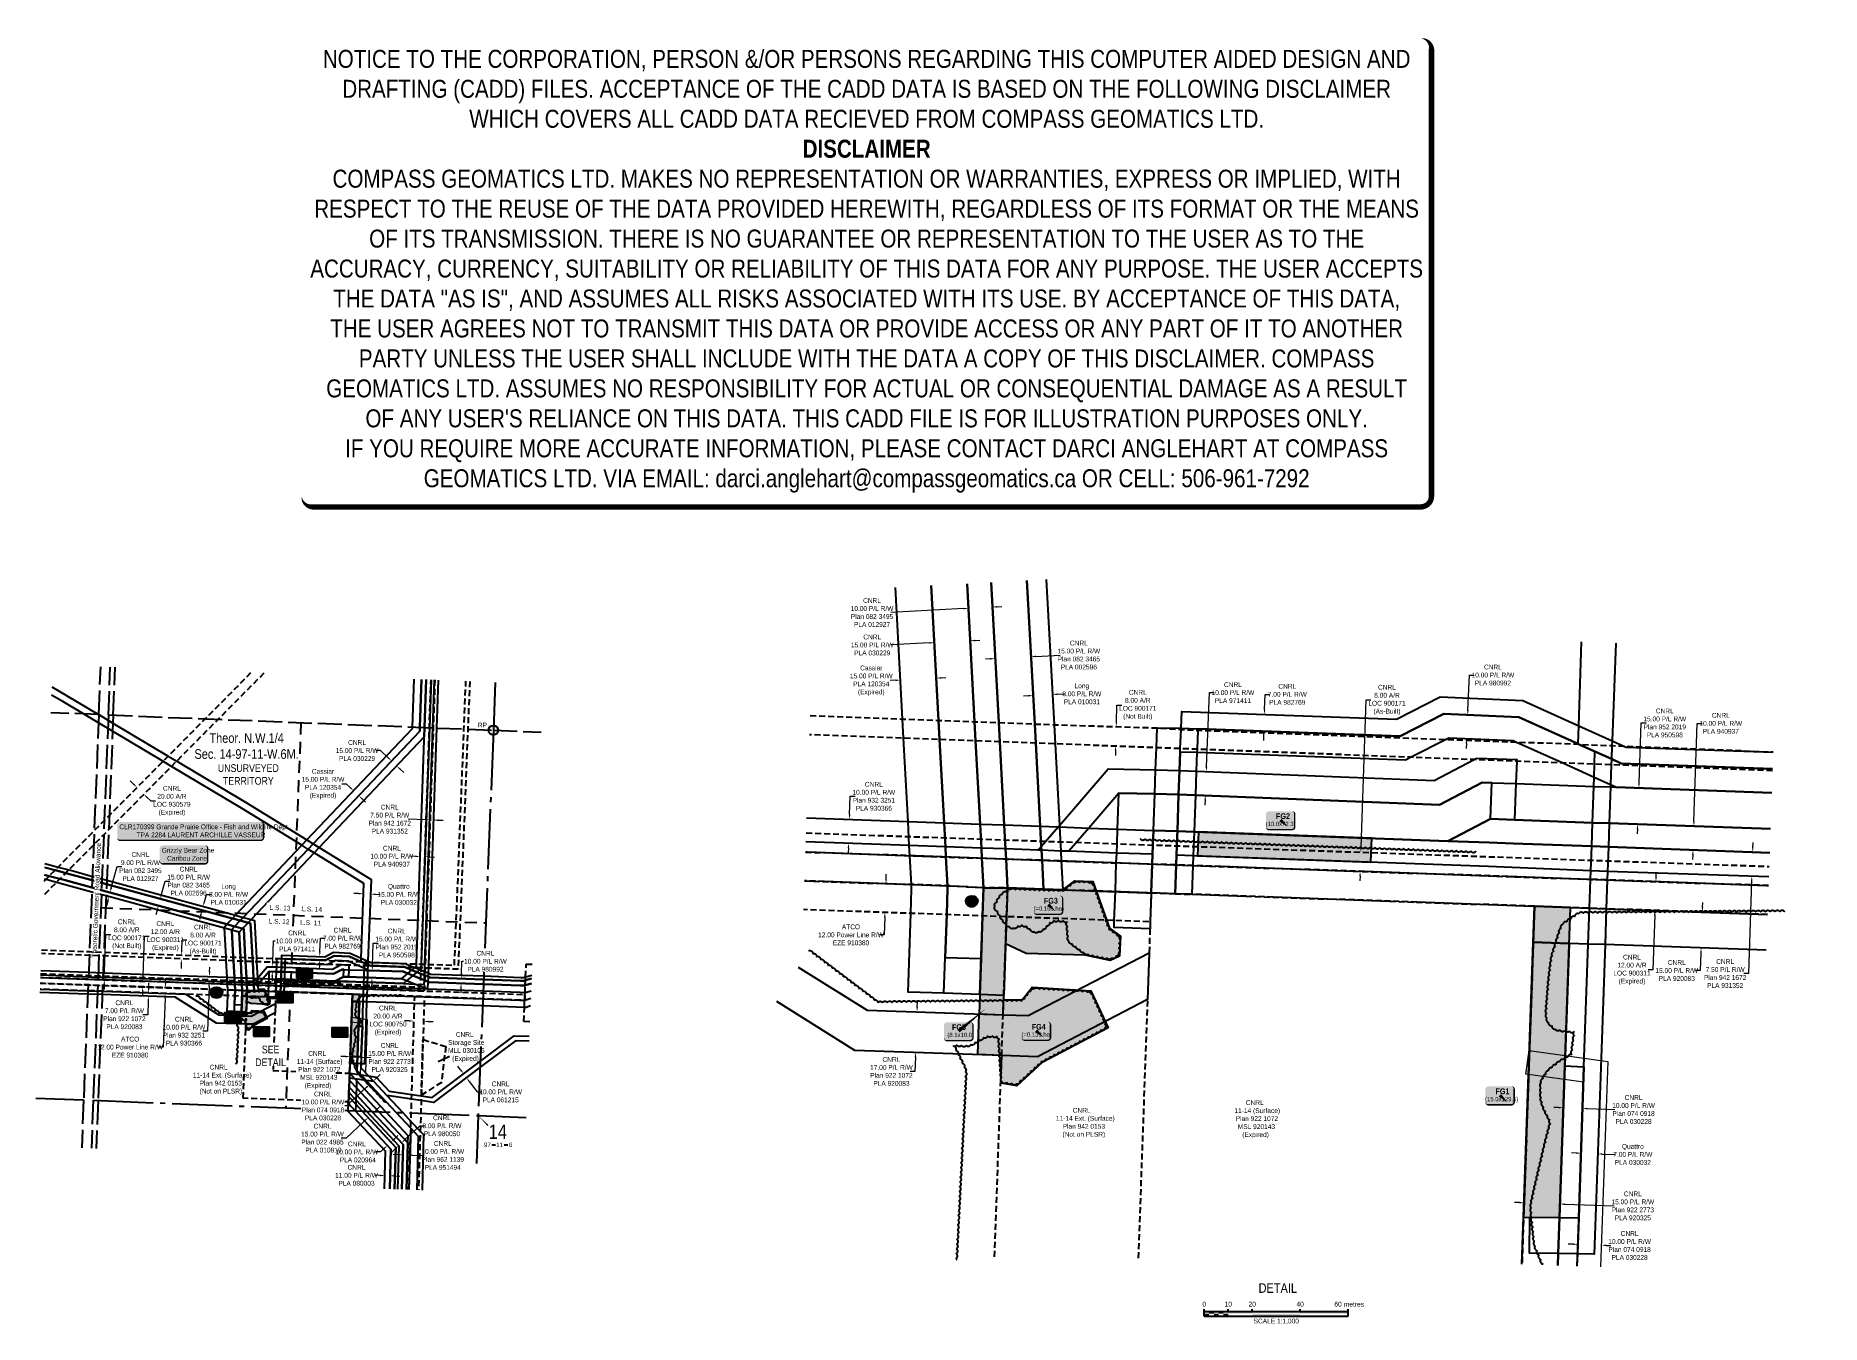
# Model space of a CAD drawing. Extents: x 338924 to 342649, y 6366534 to 6369223.
import ezdxf
from ezdxf.enums import TextEntityAlignment as Align

# ---------------------------------------------------------------- set-up
doc = ezdxf.new("R2010")
doc.units = 0
doc.header["$LTSCALE"] = 5
doc.header["$PDSIZE"] = 0.5
for name, pattern in [('0', [1, 1, 0]), ('foc-ACCESSROAD', [3.75, 2.5, -1.25]), ('foc-FLOWLINE', [3.75, 2.5, -1.25]), ('foc-LSD', [8, 5, -3]), ('foc-QUARTERLINE', [33, 25, -3, 2, -3]), ('foc-UNSURVEYED', [12.5, 10, -2.5])]:
    doc.linetypes.add(name, pattern=pattern)
doc.layers.get('Defpoints').update_dxf_attribs({"color": 9})
for name, color, linetype in [('10', 1, 'Continuous'), ('35', 37, 'Continuous'), ('9', 3, 'Continuous'), ('AS-WILDLIFE-BLOCK', 131, 'Continuous'), ('C-AR', 13, 'foc-ACCESSROAD'), ('C-RW', 13, 'Continuous'), ('C-SYMBOL', 7, 'Continuous'), ('C-WS', 13, 'foc-ACCESSROAD'), ('DETAIL-T', 7, 'Continuous'), ('F-EZE', 190, 'foc-FLOWLINE'), ('F-RW', 190, 'Continuous'), ('L-2', 7, 'Continuous'), ('L-QSEC', 8, 'foc-QUARTERLINE'), ('L-ROAD-T', 7, 'Continuous'), ('L-SECLBL', 7, 'Continuous'), ('L-SECTION-LSD', 7, 'foc-LSD'), ('L-UNS-T', 3, 'Continuous'), ('L-USEC', 7, 'foc-UNSURVEYED'), ('P-CROSSINGS', 250, 'Continuous'), ('P-TEMP-BLOCKS', 250, 'Continuous'), ('P-TEMP-BLUE', 146, 'Continuous'), ('P-WORKAREA', 113, 'Continuous'), ('P-WORKAREA-H', 111, 'Continuous'), ('T-BUSH', 110, '0')]:
    doc.layers.add(name, color=color, linetype=linetype)
for name, color, linetype, lineweight in [('C-AR-T', 13, 'Continuous', 9), ('C-RW-T', 13, 'Continuous', 9), ('C-WS-T', 13, 'Continuous', 9), ('F-EZE-T', 190, 'Continuous', 9), ('F-RW-T', 190, 'Continuous', 9)]:
    doc.layers.add(name, color=color, linetype=linetype, lineweight=lineweight)
doc.layers.add('DISCLAIMER', color=7, linetype='Continuous', plot=False)
doc.layers.add('P-75m DRAINAGE AREA', color=7, linetype='Continuous', true_color=0xf1f8f1)
doc.layers.add('P-TEMP-BLUE-H', color=7, linetype='Continuous', true_color=0x99e6ff)
doc.styles.add('100L', font='', dxfattribs={"height": 11})
doc.styles.add('175L', font='', dxfattribs={"height": 20})
doc.styles.add('80', font='', dxfattribs={"height": 10})
doc.styles.add('80CG', font='', dxfattribs={"height": 10})
doc.styles.add('80L', font='', dxfattribs={"height": 10})
doc.styles.add('BOLD', font='')
doc.styles.add('Crossing', font='', dxfattribs={"height": 10})
doc.styles.add('SIMPLEX', font='')
doc.styles.get('100L').set_extended_font_data('Arial Narrow')
doc.styles.get('175L').set_extended_font_data('Arial Narrow')
doc.styles.get('80').set_extended_font_data('Arial Narrow')
doc.styles.get('80CG').set_extended_font_data('Arial Narrow')
doc.styles.get('80L').set_extended_font_data('Arial Narrow')
doc.styles.get('BOLD').set_extended_font_data('Arial Narrow', bold=True)
doc.styles.get('Crossing').set_extended_font_data('Arial Narrow')
doc.styles.get('SIMPLEX').set_extended_font_data('Arial Narrow')
doc.dimstyles.new('Compass 5 000', dxfattribs={"dimscale": 5, "dimtxt": 9, "dimasz": 2, "dimexe": 0.2, "dimexo": 0.0625, "dimgap": 0.5, "dimtad": 0, "dimtih": 1, "dimtoh": 1, "dimzin": 0, "dimdsep": 46, "dimtxsty": '80CG', "dimcen": 0.1, "dimse1": 1, "dimse2": 1, "dimclrd": 256, "dimclrt": 256, "dimaunit": 1, "dimadec": 4, "dimazin": 0, "dimtfac": 0.06, "dimtofl": 0, "dimtmove": 0, "dimatfit": 1, "dimfxl": 0.2, "dimtolj": 1, "dimtzin": 0, "dimlwd": -1, "dimarcsym": 0})

msp = doc.modelspace()

# ---------------------------------------------------------------- texts
at = {"layer": 'C-SYMBOL', "color": 3, "insert": (339363.877, 6367767.415), "char_height": 20, "width": 215.98445, "attachment_point": 2, "style": '175L'}
msp.add_mtext('Theor. N.W.1/4 \\PSec. 14-97-11-W.6M.', dxfattribs=at)
at = {"layer": 'C-WS-T', "char_height": 9.99782, "attachment_point": 1, "style": '80L'}
for s, width, insert in [('\\pi16.5232;CNRL\\P\\pi0.60921;Storage Site\\P\\pi0.47623;MLL 030106\\P\\pi9.08281;(Expired)', 63.23764, (339783.694, 6367143.971)), ('\\pi24.39325;CNRL\\P\\pi0.66377;11-14 (Surface)\\P\\pi3.2928;Plan 922 1072\\P\\pi7.71203;MSL 920143\\P\\pi16.95285;(Expired)', 78.97773, (341424.055, 6367001.857))]:
    msp.add_mtext_dynamic_manual_height_columns(s, width=width, gutter_width=49.989, heights=[0], dxfattribs=dict(at, insert=insert))
at = {"layer": 'DETAIL-T', "color": 3, "insert": (341347.401, 6366619.982), "char_height": 20, "width": 333.05878, "attachment_point": 1, "style": '80CG'}
msp.add_mtext('\\pi127.71629;DETAIL', dxfattribs=at)
at = {"layer": 'L-UNS-T', "color": 3, "insert": (339367.441, 6367681.352), "char_height": 16, "attachment_point": 5, "style": '80L'}
msp.add_mtext_dynamic_manual_height_columns('UNSURVEYED TERRITORY', width=126.41375, gutter_width=47.5, heights=[0], dxfattribs=at)

# ---------------------------------------------------------------- blocks, each defined once
blk = doc.blocks.new('L-SECLBL')
at = {"layer": '9', "color": 7}
for p, q in [((-5.1, -27.8), (-12.3, -27.8)), ((20.7, -27.8), (13.5, -27.8))]:
    blk.add_line(p, q, dxfattribs=at)
at = {"layer": '10', "color": 2, "style": 'SIMPLEX'}
blk.add_attdef('SEC', text='', height=30, dxfattribs=at).set_placement((0, 0), align=Align.MIDDLE)
at = {"layer": '10', "color": 5, "style": '80L'}
blk.add_attdef('TWP', text='', height=9.5, dxfattribs=at).set_placement((-14.4, -27.4), align=Align.MIDDLE_RIGHT)
blk.add_attdef('RGE', text='', height=9.5, dxfattribs=at).set_placement((3.6, -27.4), align=Align.MIDDLE_CENTER)
blk.add_attdef('MER', text='', height=9.5, dxfattribs=at).set_placement((23.2, -27.4), align=Align.MIDDLE_LEFT)
blk = doc.blocks.new('RP')
at = {"layer": '35', "color": 3}
blk.add_circle((0, 0), 10, dxfattribs=at)
at = {"layer": '35', "color": 3, "style": '80'}
blk.add_attdef('RP_001', (-32.4, 5.8), '', height=10, dxfattribs=at)
blk = doc.blocks.new('*U25')
h = blk.add_hatch(color=255)
edge = h.paths.add_edge_path()
edge.add_line((-146.5, -20), (146.5, -20))
edge.add_arc((146.5, -14), 6, 270, 360)
edge.add_line((152.5, -14), (152.5, 12.5))
edge.add_arc((146.5, 12.5), 6, 0, 90)
edge.add_line((146.5, 18.5), (-146.5, 18.5))
edge.add_arc((-146.5, 12.5), 6, 90, 180)
edge.add_line((-152.5, 12.5), (-152.5, -14))
edge.add_arc((-146.5, -14), 6, 180, 270)
at = {"color": 44, "flags": 128}
blk.add_lwpolyline([(-146.5, -20, 3, 3, 0), (146.5, -20, 3, 3, 0.414214), (152.5, -14, 3, 3, 0), (152.5, 12.5, 3, 0, 0.414214), (146.5, 18.5, 0, 0, 0), (-146.5, 18.5, 0, 0, 0.414214), (-152.5, 12.5, 0, 0, 0), (-152.5, -14, 0, 3, 0.414214)], format="xyseb", close=True, dxfattribs=at)
at = {"color": 44, "style": '80'}
blk.add_attdef('ENTER_TEXT_001', (-36, -5), '', height=10, dxfattribs=at)
blk = doc.blocks.new('*D26')
at = {"layer": 'Defpoints', "color": 0, "transparency": 16777216}
for p in [(339111, 6367227.5), (339111.4, 6367239.5), (339194, 6367224.6)]:
    blk.add_point(p, dxfattribs=at)
at = {"layer": 'F-EZE-T', "transparency": 16777216}
for p, q in [((339194.8, 6367246.6), (339195.1, 6367256.6)), ((339193.6, 6367214.6), (339190.1, 6367112.6)), ((339190.1, 6367112.6), (339180.1, 6367112.6))]:
    blk.add_line(p, q, dxfattribs=at)
for points in [[(339192, 6367214.7), (339195.3, 6367214.6), (339194, 6367224.6)], [(339193.1, 6367246.7), (339196.4, 6367246.5), (339194.4, 6367236.6)]]:
    blk.add_solid(points, dxfattribs=at)
at = {"layer": 'F-EZE-T', "transparency": 16777216, "insert": (339120.9, 6367112.6), "char_height": 10, "attachment_point": 5, "style": '80CG'}
blk.add_mtext('\\A1;ATCO\\P12.00 Power Line R/W\\PEZE 910380', dxfattribs=at)
blk = doc.blocks.new('*D27')
at = {"layer": 'C-AR-T', "transparency": 16777216}
for p, q in [((339228.6, 6367314.6), (339229.4, 6367336.6)), ((339229.4, 6367336.6), (339239.4, 6367336.6)), ((339227.6, 6367286.7), (339227.2, 6367276.7))]:
    blk.add_line(p, q, dxfattribs=at)
for points in [[(339225.9, 6367286.7), (339229.2, 6367286.6), (339227.9, 6367296.7)], [(339226.9, 6367314.7), (339230.3, 6367314.6), (339228.2, 6367304.6)]]:
    blk.add_solid(points, dxfattribs=at)
at = {"layer": 'Defpoints', "color": 0, "transparency": 16777216}
for p in [(339191.9, 6367298), (339192.2, 6367306), (339228.2, 6367304.6)]:
    blk.add_point(p, dxfattribs=at)
at = {"layer": 'C-AR-T', "transparency": 16777216, "insert": (339272.9, 6367336.6), "char_height": 10, "attachment_point": 5, "style": '80CG'}
blk.add_mtext('\\A1;CNRL\\P8.00 A/R\\PLOC 900171\\P(As-Built)', dxfattribs=at)
blk = doc.blocks.new('*D28')
at = {"layer": 'C-AR-T', "transparency": 16777216}
for p, q in [((339148, 6367260.3), (339150.9, 6367343.8)), ((339150.9, 6367343.8), (339160.9, 6367343.8)), ((339146.9, 6367228.3), (339146.5, 6367218.3))]:
    blk.add_line(p, q, dxfattribs=at)
for points in [[(339146.3, 6367260.3), (339149.7, 6367260.2), (339147.6, 6367250.3)], [(339145.2, 6367228.3), (339148.5, 6367228.2), (339147.2, 6367238.3)]]:
    blk.add_solid(points, dxfattribs=at)
at = {"layer": 'Defpoints', "color": 0, "transparency": 16777216}
for p in [(339147.2, 6367238.3), (339553.2, 6367224.1), (339553.6, 6367236.1)]:
    blk.add_point(p, dxfattribs=at)
at = {"layer": 'C-AR-T', "transparency": 16777216, "insert": (339194.4, 6367343.8), "char_height": 10, "attachment_point": 5, "style": '80CG'}
blk.add_mtext('\\A1;CNRL\\P12.00 A/R\\PLOC 900311\\P(Expired)', dxfattribs=at)
blk = doc.blocks.new('*D29')
at = {"layer": 'C-AR-T', "transparency": 16777216}
for p, q in [((339067.7, 6367271.1), (339070.3, 6367347.6)), ((339070.3, 6367347.6), (339080.3, 6367347.6)), ((339066.7, 6367243.1), (339066.4, 6367233.1))]:
    blk.add_line(p, q, dxfattribs=at)
for points in [[(339066, 6367271.1), (339069.3, 6367271), (339067.3, 6367261.1)], [(339065, 6367243.1), (339068.4, 6367243), (339067.1, 6367253.1)]]:
    blk.add_solid(points, dxfattribs=at)
at = {"layer": 'Defpoints', "color": 0, "transparency": 16777216}
for p in [(339067.1, 6367253.1), (339490.6, 6367238.3), (339490.9, 6367246.3)]:
    blk.add_point(p, dxfattribs=at)
at = {"layer": 'C-AR-T', "transparency": 16777216, "insert": (339113.9, 6367347.6), "char_height": 10, "attachment_point": 5, "style": '80CG'}
blk.add_mtext('\\A1;CNRL\\P8.00 A/R\\PLOC 900171\\P(Not Built)', dxfattribs=at)
blk = doc.blocks.new('*D30')
at = {"layer": 'C-AR-T', "transparency": 16777216}
for p, q in [((339703, 6367167.3), (339693.1, 6367167.6)), ((339743, 6367166.1), (339753, 6367165.8))]:
    blk.add_line(p, q, dxfattribs=at)
for points in [[(339703.1, 6367168.9), (339703, 6367165.6), (339713, 6367167)], [(339743.1, 6367167.7), (339743, 6367164.4), (339733, 6367166.4)]]:
    blk.add_solid(points, dxfattribs=at)
at = {"layer": 'Defpoints', "color": 0, "transparency": 16777216}
for p in [(339713, 6367166.7), (339733, 6367166.4), (339733, 6367166.1)]:
    blk.add_point(p, dxfattribs=at)
at = {"layer": 'C-AR-T', "transparency": 16777216, "insert": (339658.8, 6367167.6), "char_height": 10, "attachment_point": 5, "style": '80CG'}
blk.add_mtext('\\A1;CNRL\\P20.00 A/R\\PLOC 900750\\P(Expired)', dxfattribs=at)
blk = doc.blocks.new('*D31')
at = {"layer": 'C-AR-T', "transparency": 16777216}
for p, q in [((339128.2, 6367661.3), (339121.1, 6367668.4)), ((339156.6, 6367633.1), (339163.7, 6367626.1)), ((339163.7, 6367626.1), (339173.7, 6367626.1))]:
    blk.add_line(p, q, dxfattribs=at)
for points in [[(339129.3, 6367662.5), (339127, 6367660.1), (339135.3, 6367654.3)], [(339157.7, 6367634.3), (339155.4, 6367632), (339149.5, 6367640.2)]]:
    blk.add_solid(points, dxfattribs=at)
at = {"layer": 'Defpoints', "color": 0, "transparency": 16777216}
for p in [(339235.8, 6367755.7), (339250, 6367741.6), (339149.5, 6367640.2)]:
    blk.add_point(p, dxfattribs=at)
at = {"layer": 'C-AR-T', "transparency": 16777216, "insert": (339208, 6367626.1), "char_height": 10, "attachment_point": 5, "style": '80CG'}
blk.add_mtext('\\A1;CNRL\\P20.00 A/R\\PLOC 930579\\P(Expired)', dxfattribs=at)
blk = doc.blocks.new('*D32')
at = {"layer": 'C-RW-T', "transparency": 16777216}
for p, q in [((339186.4, 6367431.7), (339193.8, 6367458.9)), ((339193.8, 6367458.9), (339203.8, 6367458.9)), ((339177.2, 6367398), (339174.6, 6367388.3))]:
    blk.add_line(p, q, dxfattribs=at)
for points in [[(339175.6, 6367398.4), (339178.8, 6367397.5), (339179.9, 6367407.6)], [(339184.8, 6367432.2), (339188, 6367431.3), (339183.8, 6367422.1)]]:
    blk.add_solid(points, dxfattribs=at)
at = {"layer": 'Defpoints', "color": 0, "transparency": 16777216}
for p in [(339179.9, 6367407.6), (339294.3, 6367376.5), (339298.3, 6367390.9)]:
    blk.add_point(p, dxfattribs=at)
at = {"layer": 'C-RW-T', "transparency": 16777216, "insert": (339242.9, 6367458.9), "char_height": 10, "attachment_point": 5, "style": '80CG'}
blk.add_mtext('\\A1;CNRL\\P15.00 P/L R/W\\PPlan 082 3465\\PPLA 002596', dxfattribs=at)
blk = doc.blocks.new('*D33')
at = {"layer": 'Defpoints', "color": 0, "transparency": 16777216}
for p in [(339273.1, 6367406.1), (339281.6, 6367403.8), (339279.5, 6367396.1)]:
    blk.add_point(p, dxfattribs=at)
at = {"layer": 'F-RW-T', "transparency": 16777216}
for p, q in [((339275.7, 6367415.7), (339280, 6367431.3)), ((339280, 6367431.3), (339290, 6367431.3)), ((339268.4, 6367388.7), (339265.8, 6367379.1))]:
    blk.add_line(p, q, dxfattribs=at)
for points in [[(339274.1, 6367416.2), (339277.3, 6367415.3), (339273.1, 6367406.1)], [(339266.8, 6367389.1), (339270, 6367388.3), (339271, 6367398.4)]]:
    blk.add_solid(points, dxfattribs=at)
at = {"layer": 'F-RW-T', "transparency": 16777216, "insert": (339326.3, 6367431.3), "char_height": 10, "attachment_point": 5, "style": '80CG'}
blk.add_mtext('\\A1;Long\\P8.00 P/L R/W\\PPLA 010031', dxfattribs=at)
blk = doc.blocks.new('*D34')
at = {"layer": 'C-RW-T', "transparency": 16777216}
for p, q in [((339610.1, 6366958.8), (339571.3, 6366922.8)), ((339635.5, 6366982.4), (339642.8, 6366989.2)), ((339571.3, 6366922.8), (339561.3, 6366922.8))]:
    blk.add_line(p, q, dxfattribs=at)
for points in [[(339608.9, 6366960), (339611.2, 6366957.6), (339617.4, 6366965.6)], [(339634.4, 6366983.6), (339636.6, 6366981.2), (339628.2, 6366975.6)]]:
    blk.add_solid(points, dxfattribs=at)
at = {"layer": 'Defpoints', "color": 0, "transparency": 16777216}
for p in [(339617.4, 6366965.6), (339625.2, 6366957.2), (339636, 6366967.2)]:
    blk.add_point(p, dxfattribs=at)
at = {"layer": 'C-RW-T', "transparency": 16777216, "insert": (339522.2, 6366922.8), "char_height": 10, "attachment_point": 5, "style": '80CG'}
blk.add_mtext('\\A1;CNRL\\P15.00 P/L R/W\\PPlan 022 4985\\P PLA 010819', dxfattribs=at)
blk = doc.blocks.new('*D35')
at = {"layer": 'C-RW-T', "transparency": 16777216}
for p, q in [((339081.6, 6367444.7), (339093.7, 6367489.2)), ((339093.7, 6367489.2), (339103.7, 6367489.2)), ((339074, 6367416.7), (339071.3, 6367407.1))]:
    blk.add_line(p, q, dxfattribs=at)
for points in [[(339080, 6367445.2), (339083.2, 6367444.3), (339078.9, 6367435.1)], [(339072.3, 6367417.2), (339075.6, 6367416.3), (339076.6, 6367426.4)]]:
    blk.add_solid(points, dxfattribs=at)
at = {"layer": 'Defpoints', "color": 0, "transparency": 16777216}
for p in [(339076.6, 6367426.4), (339144.3, 6367407.9), (339146.7, 6367416.6)]:
    blk.add_point(p, dxfattribs=at)
at = {"layer": 'C-RW-T', "transparency": 16777216, "insert": (339142.4, 6367489.2), "char_height": 10, "attachment_point": 5, "style": '80CG'}
blk.add_mtext('\\A1;CNRL\\P9.00 P/L R/W\\PPlan 082 3495\\PPLA 012927', dxfattribs=at)
blk = doc.blocks.new('*D36')
at = {"layer": 'C-RW-T', "transparency": 16777216}
for p, q in [((339672.3, 6366921.2), (339679.7, 6366928)), ((339643, 6366893.9), (339633, 6366893.9)), ((339650.3, 6366900.7), (339643, 6366893.9))]:
    blk.add_line(p, q, dxfattribs=at)
for points in [[(339671.2, 6366922.4), (339673.5, 6366919.9), (339665, 6366914.3)], [(339649.2, 6366902), (339651.5, 6366899.5), (339657.7, 6366907.5)]]:
    blk.add_solid(points, dxfattribs=at)
at = {"layer": 'Defpoints', "color": 0, "transparency": 16777216}
for p in [(339635.6, 6366931.3), (339643, 6366938.1), (339657.7, 6366907.5)]:
    blk.add_point(p, dxfattribs=at)
at = {"layer": 'C-RW-T', "transparency": 16777216, "insert": (339593.9, 6366893.9), "char_height": 10, "attachment_point": 5, "style": '80CG'}
blk.add_mtext('\\A1;CNRL\\P10.00 P/L R/W\\P PLA 020964', dxfattribs=at)
blk = doc.blocks.new('*D37')
at = {"layer": 'C-RW-T', "transparency": 16777216}
for p, q in [((339643.4, 6367731.3), (339633.4, 6367731.3)), ((339659, 6367716.5), (339643.4, 6367731.3)), ((339684.4, 6367692.4), (339691.7, 6367685.5))]:
    blk.add_line(p, q, dxfattribs=at)
for points in [[(339660.2, 6367717.7), (339657.9, 6367715.3), (339666.3, 6367709.6)], [(339685.6, 6367693.6), (339683.3, 6367691.2), (339677.2, 6367699.3)]]:
    blk.add_solid(points, dxfattribs=at)
at = {"layer": 'Defpoints', "color": 0, "transparency": 16777216}
for p in [(339666.3, 6367709.6), (339654.8, 6367697.5), (339665.6, 6367687.2)]:
    blk.add_point(p, dxfattribs=at)
at = {"layer": 'C-RW-T', "transparency": 16777216, "insert": (339594.3, 6367731.3), "char_height": 10, "attachment_point": 5, "style": '80CG'}
blk.add_mtext('\\A1;CNRL\\P15.00 P/L R/W\\PPLA 030229', dxfattribs=at)
blk = doc.blocks.new('*D38')
at = {"layer": 'C-RW-T', "transparency": 16777216}
for p, q in [((339810.4, 6367065.1), (339804.4, 6367073.1)), ((339828.4, 6367041.1), (339844.8, 6367019.2)), ((339844.8, 6367019.2), (339854.8, 6367019.2))]:
    blk.add_line(p, q, dxfattribs=at)
for points in [[(339811.7, 6367066.1), (339809, 6367064.1), (339816.4, 6367057.1)], [(339829.7, 6367042.1), (339827, 6367040.1), (339822.4, 6367049.1)]]:
    blk.add_solid(points, dxfattribs=at)
at = {"layer": 'Defpoints', "color": 0, "transparency": 16777216}
for p in [(339822.4, 6367049.1), (339775.7, 6367026.6), (339781.7, 6367018.6)]:
    blk.add_point(p, dxfattribs=at)
at = {"layer": 'C-RW-T', "transparency": 16777216, "insert": (339893.9, 6367019.2), "char_height": 10, "attachment_point": 5, "style": '80CG'}
blk.add_mtext('\\A1;CNRL\\P10.00 P/L R/W\\PPLA 061215', dxfattribs=at)
blk = doc.blocks.new('*D39')
at = {"layer": 'Defpoints', "color": 0, "transparency": 16777216}
for p in [(339573.4, 6367633.4), (339586.9, 6367647.6), (339584.3, 6367623.1)]:
    blk.add_point(p, dxfattribs=at)
at = {"layer": 'F-RW-T', "transparency": 16777216}
for p, q in [((339572.3, 6367661.4), (339562.3, 6367661.4)), ((339579.6, 6367654.5), (339572.3, 6367661.4)), ((339605, 6367630.4), (339612.2, 6367623.6))]:
    blk.add_line(p, q, dxfattribs=at)
for points in [[(339580.7, 6367655.7), (339578.4, 6367653.3), (339586.9, 6367647.6)], [(339606.1, 6367631.6), (339603.8, 6367629.2), (339597.7, 6367637.3)]]:
    blk.add_solid(points, dxfattribs=at)
at = {"layer": 'F-RW-T', "transparency": 16777216, "insert": (339523.3, 6367661.4), "char_height": 10, "attachment_point": 5, "style": '80CG'}
blk.add_mtext('\\A1;Cassiar\\P15.00 P/L R/W\\PPLA 120354\\P(Expired)', dxfattribs=at)
blk = doc.blocks.new('*D40')
at = {"layer": 'C-RW-T', "transparency": 16777216}
for p, q in [((339159.6, 6367235.8), (339159.9, 6367245.8)), ((339157.6, 6367180.1), (339147.6, 6367180.1)), ((339158.6, 6367208.8), (339157.6, 6367180.1))]:
    blk.add_line(p, q, dxfattribs=at)
for points in [[(339157, 6367208.9), (339160.3, 6367208.8), (339159, 6367218.8)], [(339157.9, 6367235.9), (339161.2, 6367235.8), (339159.2, 6367225.8)]]:
    blk.add_solid(points, dxfattribs=at)
at = {"layer": 'Defpoints', "color": 0, "transparency": 16777216}
for p in [(339114.1, 6367220.4), (339114.3, 6367227.4), (339159, 6367218.8)]:
    blk.add_point(p, dxfattribs=at)
at = {"layer": 'C-RW-T', "transparency": 16777216, "insert": (339108.9, 6367180.1), "char_height": 10, "attachment_point": 5, "style": '80CG'}
blk.add_mtext('\\A1;CNRL\\P7.00 P/L R/W\\PPlan 922 1072\\PPLA 920083', dxfattribs=at)
blk = doc.blocks.new('*D41')
at = {"layer": 'C-RW-T', "transparency": 16777216}
for p, q in [((339570.1, 6367092.9), (339560.1, 6367093.3)), ((339605.1, 6367091.7), (339623.1, 6367091))]:
    blk.add_line(p, q, dxfattribs=at)
for points in [[(339570.2, 6367094.6), (339570, 6367091.2), (339580.1, 6367092.6)], [(339605.1, 6367093.3), (339605, 6367090), (339595.1, 6367092)]]:
    blk.add_solid(points, dxfattribs=at)
at = {"layer": 'Defpoints', "color": 0, "transparency": 16777216}
for p in [(339579.4, 6367072.1), (339580.1, 6367092.6), (339594.4, 6367071.6)]:
    blk.add_point(p, dxfattribs=at)
at = {"layer": 'C-RW-T', "transparency": 16777216, "insert": (339662.2, 6367091), "char_height": 10, "attachment_point": 5, "style": '80CG'}
blk.add_mtext('\\A1;CNRL\\P15.00 P/L R/W\\PPlan 922 2773\\PPLA 920325', dxfattribs=at)
blk = doc.blocks.new('*D42')
at = {"layer": 'C-RW-T', "transparency": 16777216}
for p, q in [((339286.6, 6367269.7), (339287, 6367279.7)), ((339285.6, 6367239.8), (339282.2, 6367145.9)), ((339282.2, 6367145.9), (339272.2, 6367145.9))]:
    blk.add_line(p, q, dxfattribs=at)
for points in [[(339285, 6367269.8), (339288.3, 6367269.7), (339286.3, 6367259.7)], [(339283.9, 6367239.8), (339287.2, 6367239.7), (339285.9, 6367249.7)]]:
    blk.add_solid(points, dxfattribs=at)
at = {"layer": 'Defpoints', "color": 0, "transparency": 16777216}
for p in [(339317.8, 6367258.6), (339285.9, 6367249.7), (339317.4, 6367248.6)]:
    blk.add_point(p, dxfattribs=at)
at = {"layer": 'C-RW-T', "transparency": 16777216, "insert": (339233.1, 6367145.9), "char_height": 10, "attachment_point": 5, "style": '80CG'}
blk.add_mtext('\\A1;CNRL\\P10.00 P/L R/W\\PPlan 932 3251\\PPLA 930366', dxfattribs=at)
blk = doc.blocks.new('*D43')
at = {"layer": 'C-RW-T', "transparency": 16777216}
for p, q in [((339736.1, 6367587), (339701.2, 6367588.2)), ((339763.6, 6367586.1), (339773.6, 6367585.8))]:
    blk.add_line(p, q, dxfattribs=at)
for points in [[(339736.2, 6367588.7), (339736.1, 6367585.4), (339746.1, 6367586.7)], [(339763.7, 6367587.8), (339763.6, 6367584.4), (339753.6, 6367586.4)]]:
    blk.add_solid(points, dxfattribs=at)
at = {"layer": 'Defpoints', "color": 0, "transparency": 16777216}
for p in [(339748.8, 6367664.8), (339756.3, 6367664.5), (339746.1, 6367586.7)]:
    blk.add_point(p, dxfattribs=at)
at = {"layer": 'C-RW-T', "transparency": 16777216, "insert": (339662.5, 6367588.2), "char_height": 10, "attachment_point": 5, "style": '80CG'}
blk.add_mtext('\\A1;CNRL\\P7.50 P/L R/W\\PPlan 942 1672\\PPLA 931352', dxfattribs=at)
blk = doc.blocks.new('*D44')
at = {"layer": 'C-RW-T', "transparency": 16777216}
for p, q in [((339716, 6367510.6), (339706, 6367510.9)), ((339746, 6367509.5), (339756, 6367509.2))]:
    blk.add_line(p, q, dxfattribs=at)
for points in [[(339716.1, 6367512.2), (339716, 6367508.9), (339726, 6367510.2)], [(339746, 6367511.2), (339745.9, 6367507.9), (339736, 6367509.9)]]:
    blk.add_solid(points, dxfattribs=at)
at = {"layer": 'Defpoints', "color": 0, "transparency": 16777216}
for p in [(339728.2, 6367575.4), (339738.2, 6367575.1), (339726, 6367510.2)]:
    blk.add_point(p, dxfattribs=at)
at = {"layer": 'C-RW-T', "transparency": 16777216, "insert": (339666.9, 6367510.9), "char_height": 10, "attachment_point": 5, "style": '80CG'}
blk.add_mtext('\\A1;CNRL\\P10.00 P/L R/W\\PPLA 940937', dxfattribs=at)
blk = doc.blocks.new('*D45')
at = {"layer": 'C-RW-T', "transparency": 16777216}
for p, q in [((339626.3, 6367282.4), (339628, 6367329.8)), ((339628, 6367329.8), (339638, 6367329.8)), ((339625, 6367247.4), (339624.6, 6367237.4))]:
    blk.add_line(p, q, dxfattribs=at)
for points in [[(339623.3, 6367247.5), (339626.7, 6367247.3), (339625.4, 6367257.4)], [(339624.6, 6367282.5), (339627.9, 6367282.4), (339625.9, 6367272.5)]]:
    blk.add_solid(points, dxfattribs=at)
at = {"layer": 'Defpoints', "color": 0, "transparency": 16777216}
for p in [(339625.9, 6367272.5), (339652, 6367256.4), (339652.6, 6367271.5)]:
    blk.add_point(p, dxfattribs=at)
at = {"layer": 'C-RW-T', "transparency": 16777216, "insert": (339677.1, 6367329.8), "char_height": 10, "attachment_point": 5, "style": '80CG'}
blk.add_mtext('\\A1;CNRL\\P15.00 P/L R/W\\PPlan 952 2019\\PPLA 950598', dxfattribs=at)
blk = doc.blocks.new('*D46')
at = {"layer": 'C-RW-T', "transparency": 16777216}
for p, q in [((339679.6, 6366888.2), (339669.6, 6366888.5)), ((339709.6, 6366887.3), (339734, 6366886.6))]:
    blk.add_line(p, q, dxfattribs=at)
for points in [[(339679.7, 6366889.9), (339679.6, 6366886.6), (339689.6, 6366887.9)], [(339709.7, 6366889), (339709.6, 6366885.6), (339699.6, 6366887.6)]]:
    blk.add_solid(points, dxfattribs=at)
at = {"layer": 'Defpoints', "color": 0, "transparency": 16777216}
for p in [(339690, 6366901), (339699.6, 6366887.6), (339700, 6366900.7)]:
    blk.add_point(p, dxfattribs=at)
at = {"layer": 'C-RW-T', "transparency": 16777216, "insert": (339773.1, 6366886.6), "char_height": 10, "attachment_point": 5, "style": '80CG'}
blk.add_mtext('\\A1;CNRL\\P10.00 P/L R/W\\PPlan 962 1139\\PPLA 951494', dxfattribs=at)
blk = doc.blocks.new('*D47')
at = {"layer": 'C-RW-T', "transparency": 16777216}
for p, q in [((339418.4, 6367290.4), (339420.2, 6367334.1)), ((339420.2, 6367334.1), (339430.2, 6367334.1)), ((339417.2, 6367260.5), (339416.9, 6367250.5))]:
    blk.add_line(p, q, dxfattribs=at)
for points in [[(339415.6, 6367260.5), (339418.9, 6367260.4), (339417.6, 6367270.4)], [(339416.8, 6367290.5), (339420.1, 6367290.4), (339418, 6367280.4)]]:
    blk.add_solid(points, dxfattribs=at)
at = {"layer": 'Defpoints', "color": 0, "transparency": 16777216}
for p in [(339418, 6367280.4), (339521.2, 6367266.3), (339521.6, 6367276.3)]:
    blk.add_point(p, dxfattribs=at)
at = {"layer": 'C-RW-T', "transparency": 16777216, "insert": (339469.3, 6367334.1), "char_height": 10, "attachment_point": 5, "style": '80CG', "bg_fill": 3, "box_fill_scale": 1.1, "bg_fill_color": 256, "bg_fill_true_color": 13158600, "bg_fill_transparency": 0}
blk.add_mtext('\\A1;CNRL\\P10.00 P/L R/W\\PPLA 971411', dxfattribs=at)
blk = doc.blocks.new('*D48')
at = {"layer": 'C-RW-T', "transparency": 16777216}
for p, q in [((339812.1, 6367265.7), (339813, 6367291.7)), ((339813, 6367291.7), (339823, 6367291.7)), ((339811, 6367235.7), (339810.6, 6367225.7))]:
    blk.add_line(p, q, dxfattribs=at)
for points in [[(339810.4, 6367265.8), (339813.8, 6367265.6), (339811.7, 6367255.7)], [(339809.3, 6367235.8), (339812.7, 6367235.7), (339811.4, 6367245.7)]]:
    blk.add_solid(points, dxfattribs=at)
at = {"layer": 'Defpoints', "color": 0, "transparency": 16777216}
blk.add_point((339820.6, 6367245.4), dxfattribs=at)
at = {"layer": 'C-RW-T', "transparency": 16777216, "insert": (339862.1, 6367291.7), "char_height": 10, "attachment_point": 5, "style": '80CG', "bg_fill": 3, "box_fill_scale": 1.1, "bg_fill_color": 256, "bg_fill_true_color": 13158600, "bg_fill_transparency": 0}
blk.add_mtext('\\A1;CNRL\\P10.00 P/L R/W\\PPLA 980992', dxfattribs=at)
at = {"layer": 'Defpoints', "color": 0, "transparency": 16777216}
for p in [(339811.7, 6367255.7), (339820.9, 6367255.4)]:
    blk.add_point(p, dxfattribs=at)
blk = doc.blocks.new('*D49')
at = {"layer": 'C-RW-T', "transparency": 16777216}
for p, q in [((339516.6, 6367311.5), (339517.7, 6367339.9)), ((339517.7, 6367339.9), (339527.7, 6367339.9)), ((339515.7, 6367284.5), (339515.3, 6367274.5))]:
    blk.add_line(p, q, dxfattribs=at)
for points in [[(339514, 6367284.6), (339517.3, 6367284.5), (339516, 6367294.5)], [(339515, 6367311.6), (339518.3, 6367311.5), (339516.3, 6367301.5)]]:
    blk.add_solid(points, dxfattribs=at)
at = {"layer": 'Defpoints', "color": 0, "transparency": 16777216}
for p in [(339476.5, 6367295.9), (339476.8, 6367302.9), (339516.3, 6367301.5)]:
    blk.add_point(p, dxfattribs=at)
at = {"layer": 'C-RW-T', "transparency": 16777216, "insert": (339563.9, 6367339.9), "char_height": 10, "attachment_point": 5, "style": '80CG'}
blk.add_mtext('\\A1;CNRL\\P7.00 P/L R/W\\PPLA 982769', dxfattribs=at)
blk = doc.blocks.new('*D50')
at = {"layer": 'Defpoints', "color": 0, "transparency": 16777216}
for p in [(339606.9, 6367414.5), (339621.6, 6367414), (339622.3, 6367431.9)]:
    blk.add_point(p, dxfattribs=at)
at = {"layer": 'F-RW-T', "transparency": 16777216}
for p, q in [((339597.6, 6367432.9), (339587.6, 6367433.3)), ((339632.3, 6367431.6), (339642.3, 6367431.2))]:
    blk.add_line(p, q, dxfattribs=at)
for points in [[(339597.7, 6367434.5), (339597.5, 6367431.2), (339607.6, 6367432.5)], [(339632.4, 6367433.2), (339632.2, 6367429.9), (339622.3, 6367431.9)]]:
    blk.add_solid(points, dxfattribs=at)
at = {"layer": 'F-RW-T', "transparency": 16777216, "insert": (339681.4, 6367431.2), "char_height": 10, "attachment_point": 5, "style": '80CG'}
blk.add_mtext('\\A1;Quattro\\P15.00 P/L R/W\\PPLA 030032', dxfattribs=at)
blk = doc.blocks.new('*D51')
at = {"layer": 'C-RW-T', "transparency": 16777216}
for p, q in [((339635.5, 6367048.8), (339642.8, 6367055.6)), ((339613.6, 6367028.3), (339572.3, 6366989.8)), ((339572.3, 6366989.8), (339562.3, 6366989.8))]:
    blk.add_line(p, q, dxfattribs=at)
for points in [[(339612.5, 6367029.5), (339614.7, 6367027.1), (339620.9, 6367035.1)], [(339634.4, 6367050), (339636.7, 6367047.5), (339628.2, 6367041.9)]]:
    blk.add_solid(points, dxfattribs=at)
at = {"layer": 'Defpoints', "color": 0, "transparency": 16777216}
for p in [(339628.2, 6367041.9), (339633.5, 6367021.6), (339640.9, 6367028.4)]:
    blk.add_point(p, dxfattribs=at)
at = {"layer": 'C-RW-T', "transparency": 16777216, "insert": (339523.2, 6366989.8), "char_height": 10, "attachment_point": 5, "style": '80CG', "bg_fill": 3, "box_fill_scale": 1.1, "bg_fill_color": 256, "bg_fill_true_color": 13158600, "bg_fill_transparency": 0}
blk.add_mtext('\\A1;CNRL\\P10.00 P/L R/W\\PPlan 074 0918\\PPLA 030228', dxfattribs=at)
blk = doc.blocks.new('*U52')
h = blk.add_hatch(color=255)
edge = h.paths.add_edge_path()
edge.add_line((-44, -20), (44, -20))
edge.add_arc((44, -14), 6, 270, 360)
edge.add_line((50, -14), (50, 12.5))
edge.add_arc((44, 12.5), 6, 0, 90)
edge.add_line((44, 18.5), (-44, 18.5))
edge.add_arc((-44, 12.5), 6, 90, 180)
edge.add_line((-50, 12.5), (-50, -14))
edge.add_arc((-44, -14), 6, 180, 270)
at = {"color": 131, "flags": 128}
blk.add_lwpolyline([(-44, -20, 3, 3, 0), (44, -20, 3, 3, 0.414214), (50, -14, 3, 3, 0), (50, 12.5, 3, 0, 0.414214), (44, 18.5, 0, 0, 0), (-44, 18.5, 0, 0, 0.414214), (-50, 12.5, 0, 0, 0), (-50, -14, 0, 3, 0.414214)], format="xyseb", close=True, dxfattribs=at)
at = {"color": 131, "style": '80'}
blk.add_attdef('ENTER_TEXT_001', (-36, -5), '', height=10, dxfattribs=at)
blk = doc.blocks.new('*D53')
at = {"layer": 'C-AR-T', "transparency": 16777216}
for p, q in [((342304.4, 6367467.8), (342304.7, 6367477.8)), ((342301.6, 6367387.8), (342297.6, 6367273.9)), ((342297.6, 6367273.9), (342287.6, 6367273.9))]:
    blk.add_line(p, q, dxfattribs=at)
for points in [[(342302.7, 6367467.8), (342306.1, 6367467.7), (342304, 6367457.8)], [(342299.9, 6367387.9), (342303.3, 6367387.7), (342302, 6367397.8)]]:
    blk.add_solid(points, dxfattribs=at)
at = {"layer": 'Defpoints', "color": 0, "transparency": 16777216}
for p in [(341895.4, 6367472), (341893.4, 6367412), (342302, 6367397.8)]:
    blk.add_point(p, dxfattribs=at)
at = {"layer": 'C-AR-T', "transparency": 16777216, "insert": (342254.1, 6367273.9), "char_height": 10, "attachment_point": 5, "style": '80CG'}
blk.add_mtext('\\A1;CNRL\\P12.00 A/R\\PLOC 900311\\P(Expired)', dxfattribs=at)
blk = doc.blocks.new('*D54')
at = {"layer": 'C-AR-T', "transparency": 16777216}
for p, q in [((341688.8, 6367529.2), (341699.5, 6367836.9)), ((341699.5, 6367836.9), (341709.5, 6367836.9)), ((341686.7, 6367469.3), (341686.4, 6367459.3))]:
    blk.add_line(p, q, dxfattribs=at)
for points in [[(341687.1, 6367529.3), (341690.5, 6367529.1), (341688.4, 6367519.2)], [(341685, 6367469.3), (341688.4, 6367469.2), (341687, 6367479.3)]]:
    blk.add_solid(points, dxfattribs=at)
at = {"layer": 'Defpoints', "color": 0, "transparency": 16777216}
for p in [(341581.8, 6367522.9), (341580.4, 6367483), (341687, 6367479.3)]:
    blk.add_point(p, dxfattribs=at)
at = {"layer": 'C-AR-T', "transparency": 16777216, "insert": (341743, 6367836.9), "char_height": 10, "attachment_point": 5, "style": '80CG'}
blk.add_mtext('\\A1;CNRL\\P8.00 A/R\\PLOC 900171\\P(As-Built)', dxfattribs=at)
blk = doc.blocks.new('*D57')
at = {"layer": 'C-RW-T', "transparency": 16777216}
for p, q in [((342019, 6366788.3), (342009, 6366788.7)), ((342113.9, 6366785), (342216.8, 6366781.4))]:
    blk.add_line(p, q, dxfattribs=at)
for points in [[(342019, 6366790), (342018.9, 6366786.6), (342029, 6366788)], [(342114, 6366786.7), (342113.8, 6366783.3), (342103.9, 6366785.3)]]:
    blk.add_solid(points, dxfattribs=at)
at = {"layer": 'Defpoints', "color": 0, "transparency": 16777216}
for p in [(342029, 6366788), (342024.2, 6366652), (342099.1, 6366649.4)]:
    blk.add_point(p, dxfattribs=at)
at = {"layer": 'C-RW-T', "transparency": 16777216, "insert": (342255.9, 6366781.4), "char_height": 10, "attachment_point": 5, "style": '80CG'}
blk.add_mtext('\\A1;CNRL\\P15.00 P/L R/W\\PPlan 922 2773\\PPLA 920325', dxfattribs=at)
blk = doc.blocks.new('*D56')
at = {"layer": 'C-RW-T', "transparency": 16777216}
for p, q in [((340621.9, 6367597.7), (340623.3, 6367635.9)), ((340623.3, 6367635.9), (340633.3, 6367635.9)), ((340619.4, 6367527.8), (340619, 6367517.8))]:
    blk.add_line(p, q, dxfattribs=at)
for points in [[(340620.3, 6367597.8), (340623.6, 6367597.6), (340621.6, 6367587.7)], [(340617.7, 6367527.9), (340621.1, 6367527.7), (340619.8, 6367537.8)]]:
    blk.add_solid(points, dxfattribs=at)
at = {"layer": 'Defpoints', "color": 0, "transparency": 16777216}
for p in [(340716.3, 6367584.3), (340619.8, 6367537.8), (340714.5, 6367534.4)]:
    blk.add_point(p, dxfattribs=at)
at = {"layer": 'C-RW-T', "transparency": 16777216, "insert": (340672.4, 6367635.9), "char_height": 10, "attachment_point": 5, "style": '80CG'}
blk.add_mtext('\\A1;CNRL\\P10.00 P/L R/W\\PPlan 932 3251\\PPLA 930366', dxfattribs=at)
blk = doc.blocks.new('*D55')
at = {"layer": 'C-RW-T', "transparency": 16777216}
for p, q in [((342268.9, 6367663.2), (342273.5, 6367788.9)), ((342273.5, 6367788.9), (342283.5, 6367788.9)), ((342265.4, 6367567.9), (342265.1, 6367557.9))]:
    blk.add_line(p, q, dxfattribs=at)
for points in [[(342267.2, 6367663.2), (342270.6, 6367663.1), (342268.5, 6367653.2)], [(342263.8, 6367567.9), (342267.1, 6367567.8), (342265.8, 6367577.9)]]:
    blk.add_solid(points, dxfattribs=at)
at = {"layer": 'Defpoints', "color": 0, "transparency": 16777216}
for p in [(342268.5, 6367653.2), (342390.2, 6367648.8), (342387.5, 6367573.5)]:
    blk.add_point(p, dxfattribs=at)
at = {"layer": 'C-RW-T', "transparency": 16777216, "insert": (342322.5, 6367788.9), "char_height": 10, "attachment_point": 5, "style": '80CG'}
blk.add_mtext('\\A1;CNRL\\P15.00 P/L R/W\\PPlan 952 2019\\PPLA 950598', dxfattribs=at)
blk = doc.blocks.new('*D58')
at = {"layer": 'C-RW-T', "transparency": 16777216}
for p, q in [((341366.4, 6367697.6), (341372.6, 6367852.2)), ((341372.6, 6367852.2), (341382.6, 6367852.2)), ((341363.6, 6367627.7), (341363.2, 6367617.7))]:
    blk.add_line(p, q, dxfattribs=at)
for points in [[(341364.7, 6367697.6), (341368.1, 6367697.5), (341366, 6367687.6)], [(341362, 6367627.7), (341365.3, 6367627.6), (341364, 6367637.7)]]:
    blk.add_solid(points, dxfattribs=at)
at = {"layer": 'Defpoints', "color": 0, "transparency": 16777216}
for p in [(341366, 6367687.6), (341735.3, 6367672.9), (341733.4, 6367623)]:
    blk.add_point(p, dxfattribs=at)
at = {"layer": 'C-RW-T', "transparency": 16777216, "insert": (341421.6, 6367852.2), "char_height": 10, "attachment_point": 5, "style": '80CG'}
blk.add_mtext('\\A1;CNRL\\P10.00 P/L R/W\\PPLA 971411', dxfattribs=at)
blk = doc.blocks.new('*D59')
at = {"layer": 'C-RW-T', "transparency": 16777216}
for p, q in [((341487.6, 6367816.9), (341488.7, 6367848.6)), ((341488.7, 6367848.6), (341498.7, 6367848.6)), ((341485.6, 6367762), (341485.2, 6367752))]:
    blk.add_line(p, q, dxfattribs=at)
for points in [[(341485.9, 6367817), (341489.2, 6367816.8), (341487.2, 6367806.9)], [(341483.9, 6367762), (341487.3, 6367761.9), (341486, 6367771.9)]]:
    blk.add_solid(points, dxfattribs=at)
at = {"layer": 'Defpoints', "color": 0, "transparency": 16777216}
for p in [(341487.2, 6367806.9), (341511.3, 6367806), (341510, 6367771.1)]:
    blk.add_point(p, dxfattribs=at)
at = {"layer": 'C-RW-T', "transparency": 16777216, "insert": (341535, 6367848.6), "char_height": 10, "attachment_point": 5, "style": '80CG'}
blk.add_mtext('\\A1;CNRL\\P7.00 P/L R/W\\PPLA 982769', dxfattribs=at)
blk = doc.blocks.new('*D60')
at = {"layer": 'C-AR-T', "transparency": 16777216}
for p, q in [((341178.5, 6367791.2), (341179.6, 6367826.3)), ((341179.6, 6367826.3), (341189.6, 6367826.3)), ((341176.7, 6367731), (341176.3, 6367721))]:
    blk.add_line(p, q, dxfattribs=at)
for points in [[(341176.9, 6367791.3), (341180.2, 6367791.2), (341178.2, 6367781.2)], [(341175, 6367731), (341178.3, 6367730.9), (341177, 6367740.9)]]:
    blk.add_solid(points, dxfattribs=at)
at = {"layer": 'Defpoints', "color": 0, "transparency": 16777216}
for p in [(341101, 6367783.6), (341178.2, 6367781.2), (341099.8, 6367743.4)]:
    blk.add_point(p, dxfattribs=at)
at = {"layer": 'C-AR-T', "transparency": 16777216, "insert": (341223.1, 6367826.3), "char_height": 10, "attachment_point": 5, "style": '80CG'}
blk.add_mtext('\\A1;CNRL\\P8.00 A/R\\PLOC 900171\\P(Not Built)', dxfattribs=at)
blk = doc.blocks.new('*D61')
at = {"layer": 'Defpoints', "color": 0, "transparency": 16777216}
for p in [(340695.5, 6367453.7), (340693.4, 6367393.6), (340695.6, 6367393.5)]:
    blk.add_point(p, dxfattribs=at)
at = {"layer": 'F-EZE-T', "transparency": 16777216}
for p, q in [((340698, 6367463.6), (340698.4, 6367473.6)), ((340695.2, 6367383.5), (340694, 6367346.8)), ((340694, 6367346.8), (340684, 6367346.8))]:
    blk.add_line(p, q, dxfattribs=at)
for points in [[(340696.4, 6367463.7), (340699.7, 6367463.6), (340697.7, 6367453.6)], [(340693.6, 6367383.6), (340696.9, 6367383.5), (340695.6, 6367393.5)]]:
    blk.add_solid(points, dxfattribs=at)
at = {"layer": 'F-EZE-T', "transparency": 16777216, "insert": (340624.8, 6367346.8), "char_height": 10, "attachment_point": 5, "style": '80CG'}
blk.add_mtext('\\A1;ATCO\\P12.00 Power Line R/W\\PEZE 910380', dxfattribs=at)
blk = doc.blocks.new('*D62')
at = {"layer": 'Defpoints', "color": 0, "transparency": 16777216}
for p in [(340802.4, 6367887.2), (340727.6, 6367883.1), (340727.8, 6367878.4)]:
    blk.add_point(p, dxfattribs=at)
at = {"layer": 'F-RW-T', "transparency": 16777216}
for p, q in [((340717.9, 6367877.9), (340706.2, 6367877.2)), ((340812.7, 6367883), (340822.6, 6367883.5))]:
    blk.add_line(p, q, dxfattribs=at)
for points in [[(340717.8, 6367879.5), (340718, 6367876.2), (340727.8, 6367878.4)], [(340812.6, 6367884.6), (340812.8, 6367881.3), (340802.7, 6367882.4)]]:
    blk.add_solid(points, dxfattribs=at)
at = {"layer": 'F-RW-T', "transparency": 16777216, "insert": (340667.1, 6367877.2), "char_height": 10, "attachment_point": 5, "style": '80CG'}
blk.add_mtext('\\A1;Cassiar\\P15.00 P/L R/W\\PPLA 120354\\P(Expired)', dxfattribs=at)
blk = doc.blocks.new('*D63')
at = {"layer": 'C-RW-T', "transparency": 16777216}
for p, q in [((340883.5, 6367961), (340893.5, 6367961.5)), ((340788.7, 6367955.9), (340708.2, 6367951.6))]:
    blk.add_line(p, q, dxfattribs=at)
for points in [[(340883.4, 6367962.7), (340883.6, 6367959.3), (340873.5, 6367960.5)], [(340788.6, 6367957.6), (340788.8, 6367954.2), (340798.7, 6367956.4)]]:
    blk.add_solid(points, dxfattribs=at)
at = {"layer": 'Defpoints', "color": 0, "transparency": 16777216}
for p in [(340798.7, 6367956.4), (340877.5, 6367886.7), (340802.7, 6367882.7)]:
    blk.add_point(p, dxfattribs=at)
at = {"layer": 'C-RW-T', "transparency": 16777216, "insert": (340669.1, 6367951.6), "char_height": 10, "attachment_point": 5, "style": '80CG'}
blk.add_mtext('\\A1;CNRL\\P15.00 P/L R/W\\PPLA 030229', dxfattribs=at)
blk = doc.blocks.new('*D64')
at = {"layer": 'C-RW-T', "transparency": 16777216}
for p, q in [((340859.9, 6368027.5), (340707.8, 6368019.3)), ((340929.8, 6368031.3), (340939.8, 6368031.8))]:
    blk.add_line(p, q, dxfattribs=at)
for points in [[(340859.8, 6368029.2), (340859.9, 6368025.8), (340869.8, 6368028)], [(340929.7, 6368032.9), (340929.9, 6368029.6), (340919.8, 6368030.7)]]:
    blk.add_solid(points, dxfattribs=at)
at = {"layer": 'Defpoints', "color": 0, "transparency": 16777216}
for p in [(340869.8, 6368028), (340875.2, 6367929.6), (340925.1, 6367932.3)]:
    blk.add_point(p, dxfattribs=at)
at = {"layer": 'C-RW-T', "transparency": 16777216, "insert": (340668.7, 6368019.3), "char_height": 10, "attachment_point": 5, "style": '80CG'}
blk.add_mtext('\\A1;CNRL\\P10.00 P/L R/W\\PPlan 082 3495\\PPLA 012927', dxfattribs=at)
blk = doc.blocks.new('*D65')
at = {"layer": 'C-RW-T', "transparency": 16777216}
for p, q in [((341010.5, 6367927.9), (341061.1, 6367930.6)), ((340915.6, 6367922.7), (340905.6, 6367922.2))]:
    blk.add_line(p, q, dxfattribs=at)
for points in [[(340915.5, 6367924.4), (340915.7, 6367921), (340925.6, 6367923.2)], [(341010.4, 6367929.5), (341010.6, 6367926.2), (341000.5, 6367927.3)]]:
    blk.add_solid(points, dxfattribs=at)
at = {"layer": 'Defpoints', "color": 0, "transparency": 16777216}
for p in [(340923.2, 6367967), (340998.1, 6367971.1), (340925.6, 6367923.2)]:
    blk.add_point(p, dxfattribs=at)
at = {"layer": 'C-RW-T', "transparency": 16777216, "insert": (341100.1, 6367930.6), "char_height": 10, "attachment_point": 5, "style": '80CG'}
blk.add_mtext('\\A1;CNRL\\P15.00 P/L R/W\\PPlan 082 3465\\PPLA 002596', dxfattribs=at)
blk = doc.blocks.new('*D66')
at = {"layer": 'Defpoints', "color": 0, "transparency": 16777216}
for p in [(341003.2, 6367877.3), (341043.4, 6367879.5), (341045, 6367848.3)]:
    blk.add_point(p, dxfattribs=at)
at = {"layer": 'F-RW-T', "transparency": 16777216}
for p, q in [((341055, 6367848.9), (341070.1, 6367849.7)), ((340994.9, 6367845.7), (340984.9, 6367845.1))]:
    blk.add_line(p, q, dxfattribs=at)
for points in [[(341054.9, 6367850.5), (341055.1, 6367847.2), (341045, 6367848.3)], [(340994.8, 6367847.3), (340995, 6367844), (341004.9, 6367846.2)]]:
    blk.add_solid(points, dxfattribs=at)
at = {"layer": 'F-RW-T', "transparency": 16777216, "insert": (341106.4, 6367849.7), "char_height": 10, "attachment_point": 5, "style": '80CG'}
blk.add_mtext('\\A1;Long\\P8.00 P/L R/W\\PPLA 010031', dxfattribs=at)
blk = doc.blocks.new('*D67')
at = {"layer": 'C-RW-T', "transparency": 16777216}
for p, q in [((341911.7, 6367815.7), (341914.9, 6367888.8)), ((341914.9, 6367888.8), (341924.9, 6367888.8)), ((341908.7, 6367745.8), (341908.2, 6367735.8))]:
    blk.add_line(p, q, dxfattribs=at)
for points in [[(341910.1, 6367815.8), (341913.4, 6367815.6), (341911.3, 6367805.7)], [(341907, 6367745.9), (341910.3, 6367745.7), (341909.1, 6367755.8)]]:
    blk.add_solid(points, dxfattribs=at)
at = {"layer": 'Defpoints', "color": 0, "transparency": 16777216}
for p in [(341888.8, 6367806.7), (341911.3, 6367805.7), (341886.6, 6367756.8)]:
    blk.add_point(p, dxfattribs=at)
at = {"layer": 'C-RW-T', "transparency": 16777216, "insert": (341964, 6367888.8), "char_height": 10, "attachment_point": 5, "style": '80CG'}
blk.add_mtext('\\A1;CNRL\\P10.00 P/L R/W\\PPLA 980992', dxfattribs=at)
blk = doc.blocks.new('*D68')
at = {"layer": 'Defpoints', "color": 0, "transparency": 16777216}
for p in [(342147.5, 6366886.5), (342182.4, 6366885.3), (342182.6, 6366890)]:
    blk.add_point(p, dxfattribs=at)
at = {"layer": 'F-RW-T', "transparency": 16777216}
for p, q in [((342137.6, 6366891.5), (342127.6, 6366891.9)), ((342192.6, 6366889.6), (342219.6, 6366888.7))]:
    blk.add_line(p, q, dxfattribs=at)
for points in [[(342137.7, 6366893.2), (342137.6, 6366889.9), (342147.6, 6366891.2)], [(342192.6, 6366891.3), (342192.5, 6366888), (342182.6, 6366890)]]:
    blk.add_solid(points, dxfattribs=at)
at = {"layer": 'F-RW-T', "transparency": 16777216, "insert": (342255.9, 6366888.7), "char_height": 10, "attachment_point": 5, "style": '80CG'}
blk.add_mtext('\\A1;Quattro\\P7.00 P/L R/W\\PPLA 030032', dxfattribs=at)
blk = doc.blocks.new('*D69')
at = {"layer": 'C-RW-T', "transparency": 16777216}
for p, q in [((342100.9, 6366986.5), (342090.9, 6366986.8)), ((342160.9, 6366984.4), (342218.3, 6366982.4))]:
    blk.add_line(p, q, dxfattribs=at)
for points in [[(342101, 6366988.1), (342100.9, 6366984.8), (342110.9, 6366986.1)], [(342160.9, 6366986), (342160.8, 6366982.7), (342150.9, 6366984.7)]]:
    blk.add_solid(points, dxfattribs=at)
at = {"layer": 'Defpoints', "color": 0, "transparency": 16777216}
for p in [(342110, 6366959), (342149.9, 6366957.6), (342150.9, 6366984.7)]:
    blk.add_point(p, dxfattribs=at)
at = {"layer": 'C-RW-T', "transparency": 16777216, "insert": (342257.4, 6366982.4), "char_height": 10, "attachment_point": 5, "style": '80CG'}
blk.add_mtext('\\A1;CNRL\\P10.00 P/L R/W\\PPlan 074 0918\\PPLA 030228', dxfattribs=at)
blk = doc.blocks.new('*D70')
at = {"layer": 'C-RW-T', "transparency": 16777216}
for p, q in [((342401.3, 6367404.4), (342401.6, 6367414.4)), ((342397.9, 6367309.5), (342396.7, 6367272.4)), ((342396.7, 6367272.4), (342386.7, 6367272.4))]:
    blk.add_line(p, q, dxfattribs=at)
for points in [[(342399.6, 6367404.4), (342402.9, 6367404.3), (342400.9, 6367394.4)], [(342396.3, 6367309.5), (342399.6, 6367309.4), (342398.3, 6367319.5)]]:
    blk.add_solid(points, dxfattribs=at)
at = {"layer": 'Defpoints', "color": 0, "transparency": 16777216}
for p in [(342425.6, 6367393.5), (342398.3, 6367319.5), (342423, 6367318.6)]:
    blk.add_point(p, dxfattribs=at)
at = {"layer": 'C-RW-T', "transparency": 16777216, "insert": (342347.6, 6367272.4), "char_height": 10, "attachment_point": 5, "style": '80CG'}
blk.add_mtext('\\A1;CNRL\\P15.00 P/L R/W\\PPLA 920083', dxfattribs=at)
blk = doc.blocks.new('*D71')
at = {"layer": 'C-RW-T', "transparency": 16777216}
for p, q in [((340762.9, 6367196.4), (340763.2, 6367206.4)), ((340759.2, 6367091.5), (340758.2, 6367061.9)), ((340758.2, 6367061.9), (340748.2, 6367061.9))]:
    blk.add_line(p, q, dxfattribs=at)
for points in [[(340761.2, 6367196.5), (340764.5, 6367196.4), (340762.5, 6367186.4)], [(340757.5, 6367091.5), (340760.9, 6367091.4), (340759.6, 6367101.5)]]:
    blk.add_solid(points, dxfattribs=at)
at = {"layer": 'Defpoints', "color": 0, "transparency": 16777216}
for p in [(340752.2, 6367186.8), (340749.2, 6367101.8), (340759.6, 6367101.5)]:
    blk.add_point(p, dxfattribs=at)
at = {"layer": 'C-RW-T', "transparency": 16777216, "insert": (340709.1, 6367061.9), "char_height": 10, "attachment_point": 5, "style": '80CG'}
blk.add_mtext('\\A1;CNRL\\P17.00 P/L R/W\\PPlan 922 1072\\PPLA 920083', dxfattribs=at)
blk = doc.blocks.new('*D72')
at = {"layer": 'C-RW-T', "transparency": 16777216}
for p, q in [((342383.4, 6367583.6), (342390.4, 6367788)), ((342390.4, 6367788), (342400.4, 6367788)), ((342381, 6367514), (342380.7, 6367504))]:
    blk.add_line(p, q, dxfattribs=at)
for points in [[(342381.7, 6367583.7), (342385.1, 6367583.5), (342383, 6367573.6)], [(342379.3, 6367514.1), (342382.7, 6367513.9), (342381.4, 6367524)]]:
    blk.add_solid(points, dxfattribs=at)
at = {"layer": 'Defpoints', "color": 0, "transparency": 16777216}
for p in [(342383, 6367573.6), (342396.1, 6367573.2), (342394.4, 6367523.6)]:
    blk.add_point(p, dxfattribs=at)
at = {"layer": 'C-RW-T', "transparency": 16777216, "insert": (342439.4, 6367788), "char_height": 10, "attachment_point": 5, "style": '80CG'}
blk.add_mtext('\\A1;CNRL\\P10.00 P/L R/W\\PPLA 940937', dxfattribs=at)
blk = doc.blocks.new('*D73')
at = {"layer": 'C-RW-T', "transparency": 16777216}
for p, q in [((342506.2, 6367529.2), (342506.6, 6367539.2)), ((342503.8, 6367458.9), (342497.3, 6367266.1)), ((342497.3, 6367266.1), (342487.3, 6367266.1))]:
    blk.add_line(p, q, dxfattribs=at)
for points in [[(342504.6, 6367529.3), (342507.9, 6367529.2), (342505.9, 6367519.2)], [(342502.2, 6367458.9), (342505.5, 6367458.8), (342504.2, 6367468.9)]]:
    blk.add_solid(points, dxfattribs=at)
at = {"layer": 'Defpoints', "color": 0, "transparency": 16777216}
for p in [(342649.1, 6367514.3), (342504.2, 6367468.9), (342647.3, 6367464)]:
    blk.add_point(p, dxfattribs=at)
at = {"layer": 'C-RW-T', "transparency": 16777216, "insert": (342448.5, 6367266.1), "char_height": 10, "attachment_point": 5, "style": '80CG'}
blk.add_mtext('\\A1;CNRL\\P7.50 P/L R/W\\PPlan 942 1672\\PPLA 931352', dxfattribs=at)
blk = doc.blocks.new('Temp_Area3')
h = blk.add_hatch(color=111)
h.dxf.hatch_style = 1
h.paths.add_polyline_path([(-16.8, -9.4), (16.3, -9.4), (16.3, 9.1), (-16.8, 9.1)])
at = {"color": 250}
for points in [[(-17, -9.6), (16.5, -9.6), (16.5, 9.3), (-17, 9.3)], [(-16.9, -9.5), (16.4, -9.5), (16.4, 9.2), (-16.9, 9.2)]]:
    blk.add_lwpolyline(points, close=True, dxfattribs=at)
at = {"color": 250, "style": '80L'}
blk.add_attdef('TEMPORARY', text='', height=9, dxfattribs=at).set_placement((0, -0.1), align=Align.MIDDLE_CENTER)
blk = doc.blocks.new('Temp_Area5')
at = {"true_color": 0x99e6ff}
h = blk.add_hatch(color=141, dxfattribs=at)
h.dxf.hatch_style = 1
h.paths.add_polyline_path([(-16.8, -9.4), (16.3, -9.4), (16.3, 9.1), (-16.8, 9.1)])
at = {"color": 250}
for points in [[(-17, -9.6), (16.5, -9.6), (16.5, 9.3), (-17, 9.3)], [(-16.9, -9.5), (16.4, -9.5), (16.4, 9.2), (-16.9, 9.2)]]:
    blk.add_lwpolyline(points, close=True, dxfattribs=at)
at = {"color": 250, "style": '80L'}
blk.add_attdef('TEMPORARY', text='', height=9, dxfattribs=at).set_placement((0, -0.1), align=Align.MIDDLE_CENTER)
blk = doc.blocks.new('*U74')
h = blk.add_hatch(color=111)
edge = h.paths.add_edge_path()
edge.add_line((-24, -20), (24, -20))
edge.add_arc((24, -14), 6, 270, 360)
edge.add_line((30, -14), (30, 12.5))
edge.add_arc((24, 12.5), 6, 0, 90)
edge.add_line((24, 18.5), (-24, 18.5))
edge.add_arc((-24, 12.5), 6, 90, 180)
edge.add_line((-30, 12.5), (-30, -14))
edge.add_arc((-24, -14), 6, 180, 270)
at = {"color": 250, "flags": 128}
blk.add_lwpolyline([(-24, -20, 3, 3, 0), (24, -20, 3, 3, 0.414214), (30, -14, 3, 3, 0), (30, 12.5, 3, 0, 0.414214), (24, 18.5, 0, 0, 0), (-24, 18.5, 0, 0, 0.414214), (-30, 12.5, 0, 0, 0), (-30, -14, 0, 3, 0.414214)], format="xyseb", close=True, dxfattribs=at)
at = {"flags": 128}
blk.add_lwpolyline([(15.3, -14.1, 0, 7.5, 0), (0, 0, 0, 0, 0)], format="xyseb", dxfattribs=at)
at = {"color": 250}
for tag, p, height, style in [('TEMP_AREA_W1_001', (-9.2, 2.2), 12, 'BOLD'), ('ENTER_TEXT_001', (-30.7, -12.5), 9, '80')]:
    blk.add_attdef(tag, p, '', height=height, dxfattribs=dict(at, style=style))
blk = doc.blocks.new('*U75')
at = {"true_color": 0x99e6ff}
h = blk.add_hatch(color=141, dxfattribs=at)
edge = h.paths.add_edge_path()
edge.add_line((-24, -20), (24, -20))
edge.add_arc((24, -14), 6, 270, 360)
edge.add_line((30, -14), (30, 12.5))
edge.add_arc((24, 12.5), 6, 0, 90)
edge.add_line((24, 18.5), (-24, 18.5))
edge.add_arc((-24, 12.5), 6, 90, 180)
edge.add_line((-30, 12.5), (-30, -14))
edge.add_arc((-24, -14), 6, 180, 270)
at = {"flags": 128}
blk.add_lwpolyline([(57, 46.8, 0, 7.5, 0), (0, 0, 0, 0, 0)], format="xyseb", dxfattribs=at)
at = {"color": 250, "flags": 128}
blk.add_lwpolyline([(-24, -20, 3, 3, 0), (24, -20, 3, 3, 0.414214), (30, -14, 3, 3, 0), (30, 12.5, 3, 0, 0.414214), (24, 18.5, 0, 0, 0), (-24, 18.5, 0, 0, 0.414214), (-30, 12.5, 0, 0, 0), (-30, -14, 0, 3, 0.414214)], format="xyseb", close=True, dxfattribs=at)
at = {"color": 250}
for tag, p, height, style in [('TEMP_AREA_W1_001', (-9.2, 2.2), 12, 'BOLD'), ('ENTER_TEXT_001', (-30.7, -12.5), 9, '80')]:
    blk.add_attdef(tag, p, '', height=height, dxfattribs=dict(at, style=style))
blk = doc.blocks.new('xing2')
h = blk.add_hatch(color=50)
h.dxf.hatch_style = 1
edge = h.paths.add_edge_path()
edge.add_ellipse((0, 0), major_axis=(-12.5, 0), ratio=0.816297, start_angle=0, end_angle=360)
h = blk.add_hatch(color=250)
h.dxf.hatch_style = 1
edge = h.paths.add_edge_path()
edge.add_ellipse((0, -2), major_axis=(-12.5, 0), ratio=0.816297, start_angle=0, end_angle=180)
edge.add_line((12.5, -2), (12.5, 0))
edge.add_ellipse((0, 0), major_axis=(-12.5, 0), ratio=0.816297, start_angle=0, end_angle=180, ccw=False)
edge.add_line((-12.5, 0), (-12.5, -2))
at = {"color": 250}
blk.add_ellipse((0, 0), major_axis=(-12.5, 0), ratio=0.816297, dxfattribs=at)
blk.add_ellipse((0, -2), major_axis=(-12.5, 0), ratio=0.816297, start_param=0, end_param=3.141593, dxfattribs=at)
at = {"color": 250, "style": 'Crossing'}
blk.add_attdef('CROSSING', text='', height=9, dxfattribs=at).set_placement((0.1, 0), align=Align.MIDDLE_CENTER)
at = {"color": 250, "style": 'Crossing', "flags": 1}
for tag, p in [('DESCRIPTION', (0.1, -25.8)), ('LOCATION', (0.1, -39.3)), ('OWNER', (0.1, -12.5)), ('DWG_REF', (0.1, -52.8))]:
    blk.add_attdef(tag, text='', height=9, dxfattribs=at).set_placement(p, align=Align.MIDDLE_CENTER)
blk = doc.blocks.new('*D76')
at = {"layer": 'C-RW-T', "transparency": 16777216}
for p, q in [((342131, 6366701.5), (342121, 6366701.8)), ((342200.1, 6366699), (342210.1, 6366698.7))]:
    blk.add_line(p, q, dxfattribs=at)
for points in [[(342131, 6366703.1), (342130.9, 6366699.8), (342141, 6366701.1)], [(342200.2, 6366700.7), (342200.1, 6366697.4), (342190.1, 6366699.4)]]:
    blk.add_solid(points, dxfattribs=at)
at = {"layer": 'Defpoints', "color": 0, "transparency": 16777216}
for p in [(342141.2, 6366707.4), (342190.1, 6366699.4), (342190.4, 6366705.7)]:
    blk.add_point(p, dxfattribs=at)
at = {"layer": 'C-RW-T', "transparency": 16777216, "insert": (342249.2, 6366698.7), "char_height": 10, "attachment_point": 5, "style": '80CG'}
blk.add_mtext('\\A1;CNRL\\P10.00 P/L R/W\\PPlan 074 0918\\PPLA 030228', dxfattribs=at)
blk = doc.blocks.new('*U79')
h = blk.add_hatch(color=111)
edge = h.paths.add_edge_path()
edge.add_line((-24, -20), (24, -20))
edge.add_arc((24, -14), 6, 270, 360)
edge.add_line((30, -14), (30, 12.5))
edge.add_arc((24, 12.5), 6, 0, 90)
edge.add_line((24, 18.5), (-24, 18.5))
edge.add_arc((-24, 12.5), 6, 90, 180)
edge.add_line((-30, 12.5), (-30, -14))
edge.add_arc((-24, -14), 6, 180, 270)
at = {"color": 250, "flags": 128}
blk.add_lwpolyline([(-24, -20, 3, 3, 0), (24, -20, 3, 3, 0.414214), (30, -14, 3, 3, 0), (30, 12.5, 3, 0, 0.414214), (24, 18.5, 0, 0, 0), (-24, 18.5, 0, 0, 0.414214), (-30, 12.5, 0, 0, 0), (-30, -14, 0, 3, 0.414214)], format="xyseb", close=True, dxfattribs=at)
at = {"flags": 128}
blk.add_lwpolyline([(15.3, -14.1, 0, 7.5, 0), (0, 0, 0, 0, 0)], format="xyseb", dxfattribs=at)
at = {"color": 250}
for tag, p, height, style in [('TEMP_AREA_W1_001', (-9.2, 2.2), 12, 'BOLD'), ('ENTER_TEXT_001', (-30.7, -12.5), 9, '80')]:
    blk.add_attdef(tag, p, '', height=height, dxfattribs=dict(at, style=style))
blk = doc.blocks.new('*D77')
at = {"layer": 'C-RW-T', "transparency": 16777216}
for p, q in [((339694.3, 6366919.6), (339725.1, 6366948.5)), ((339725.1, 6366948.5), (339735.1, 6366948.5)), ((339673.8, 6366900.5), (339666.5, 6366893.6))]:
    blk.add_line(p, q, dxfattribs=at)
for points in [[(339693.1, 6366920.8), (339695.4, 6366918.4), (339687, 6366912.8)], [(339672.7, 6366901.7), (339675, 6366899.3), (339681.1, 6366907.3)]]:
    blk.add_solid(points, dxfattribs=at)
at = {"layer": 'Defpoints', "color": 0, "transparency": 16777216}
for p in [(339662.5, 6366927.1), (339668.4, 6366932.6), (339687, 6366912.8)]:
    blk.add_point(p, dxfattribs=at)
at = {"layer": 'C-RW-T', "transparency": 16777216, "insert": (339771.4, 6366948.5), "char_height": 10, "attachment_point": 5, "style": '80CG'}
blk.add_mtext('\\A1;CNRL\\P8.00 P/L R/W\\PPLA 980050', dxfattribs=at)
blk = doc.blocks.new('*D78')
at = {"layer": 'C-RW-T', "transparency": 16777216}
for p, q in [((339642.2, 6366844.9), (339632.2, 6366845.2)), ((339673.2, 6366843.9), (339683.2, 6366843.6))]:
    blk.add_line(p, q, dxfattribs=at)
for points in [[(339642.2, 6366846.5), (339642.1, 6366843.2), (339652.2, 6366844.6)], [(339673.3, 6366845.6), (339673.2, 6366842.2), (339663.2, 6366844.2)]]:
    blk.add_solid(points, dxfattribs=at)
at = {"layer": 'Defpoints', "color": 0, "transparency": 16777216}
for p in [(339652.2, 6366844.6), (339652.8, 6366863.5), (339663.8, 6366863.1)]:
    blk.add_point(p, dxfattribs=at)
at = {"layer": 'C-RW-T', "transparency": 16777216, "insert": (339593.1, 6366845.2), "char_height": 10, "attachment_point": 5, "style": '80CG'}
blk.add_mtext('\\A1;CNRL\\P11.00 P/L R/W\\PPLA 080003', dxfattribs=at)
blk = doc.blocks.new('*U19')
at = {"color": 0}
for p, q in [((-150, 0), (-150, 15)), ((-150, 10), (150.2, 10)), ((-150, 0), (150.2, 0)), ((-100, 10), (-100, 15)), ((-50, 10), (-50, 15)), ((50, 10), (50, 15)), ((150.2, 0), (150.2, 15))]:
    blk.add_line(p, q, dxfattribs=at)
for points in [[(-150, 5), (-140, 5), (-150, 0), (-140, 0)], [(-140, 10), (-130, 10), (-140, 5), (-130, 5)], [(-130, 5), (-120, 5), (-130, 0), (-120, 0)], [(-120, 10), (-110, 10), (-120, 5), (-110, 5)], [(-110, 5), (-100, 5), (-110, 0), (-100, 0)], [(-100, 10), (-50, 10), (-100, 5), (-50, 5)], [(-50, 5), (50, 5), (-50, 0), (50, 0)], [(50, 10), (150.2, 10), (50, 5), (150.2, 5)]]:
    blk.add_solid(points, dxfattribs=at)
at = {"color": 0, "style": '80'}
blk.add_text('metres', height=10, dxfattribs=at).set_placement((162.2, 20), align=Align.CENTER)
at = {"color": 0, "char_height": 10, "style": '80'}
for s, insert, attachment_point in [('0', (-150, 30.2), 2), ('10', (-100, 30.2), 2), ('20', (-50, 30.2), 2), ('40', (50, 30.2), 2), ('60', (136.7, 30.2), 3), ('SCALE 1:1,000', (0.1, -5), 2)]:
    blk.add_mtext(s, dxfattribs=dict(at, insert=insert, attachment_point=attachment_point))
blk = doc.blocks.new('Disclaimer_Legal')
at = {"layer": 'DISCLAIMER', "color": 254, "flags": 128}
blk.add_lwpolyline([(-3613, -1105, 37.5, 37.5, 0), (4096, -1105, 37.5, 37.5, 0.414214), (4171, -1030, 37.5, 37.5, 0), (4171, 2079, 37.5, 0, 0.414214), (4096, 2154, 0, 0, 0), (-3613, 2154, 0, 0, 0.414214), (-3688, 2079, 0, 0, 0), (-3688, -1030, 0, 37.5, 0.414214)], format="xyseb", close=True, dxfattribs=at)
at = {"layer": 'DISCLAIMER', "color": 254, "insert": (242, 534), "char_height": 125, "width": 7717.57, "attachment_point": 5, "style": '80'}
blk.add_mtext('NOTICE TO THE CORPORATION, PERSON &/OR PERSONS REGARDING THIS COMPUTER AIDED DESIGN AND DRAFTING (CADD) FILES. ACCEPTANCE OF THE CADD DATA IS BASED ON THE FOLLOWING DISCLAIMER WHICH COVERS ALL CADD DATA RECIEVED FROM COMPASS GEOMATICS LTD.\\P{\\fArial Narrow|b1|i0|c0|p34;DISCLAIMER}\\PCOMPASS GEOMATICS LTD. MAKES NO REPRESENTATION OR WARRANTIES, EXPRESS OR IMPLIED, WITH RESPECT TO THE REUSE OF THE DATA PROVIDED HEREWITH, REGARDLESS OF ITS FORMAT OR THE MEANS OF ITS TRANSMISSION. THERE IS NO GUARANTEE OR REPRESENTATION TO THE USER AS TO THE ACCURACY, CURRENCY, SUITABILITY OR RELIABILITY OF THIS DATA FOR ANY PURPOSE. THE USER ACCEPTS THE DATA "AS IS", AND ASSUMES ALL RISKS ASSOCIATED WITH ITS USE. BY ACCEPTANCE OF THIS DATA, THE USER AGREES NOT TO TRANSMIT THIS DATA OR PROVIDE ACCESS OR ANY PART OF IT TO ANOTHER PARTY UNLESS THE USER SHALL INCLUDE WITH THE DATA A COPY OF THIS DISCLAIMER. COMPASS GEOMATICS LTD. ASSUMES NO RESPONSIBILITY FOR ACTUAL OR CONSEQUENTIAL DAMAGE AS A RESULT OF ANY USER\'S RELIANCE ON THIS DATA. THIS CADD FILE IS FOR ILLUSTRATION PURPOSES ONLY.\\PIF YOU REQUIRE MORE ACCURATE INFORMATION, PLEASE CONTACT DARCI ANGLEHART AT COMPASS GEOMATICS LTD. VIA EMAIL: darci.anglehart@compassgeomatics.ca OR CELL: 506-961-7292', dxfattribs=at)

# ---------------------------------------------------------------- dimensions: what is measured, and where the dimension line sits
at = {"layer": 'C-AR-T'}
for base, p1, p2, angle, text, picture, middle in [((341178.225, 6367781.219), (341099.784, 6367743.354), (341101.039, 6367783.626), 88.214281, 'CNRL\\P8.00 A/R\\PLOC 900171\\P(Not Built)', '*D60', (341223.144, 6367826.328)), ((341687.048, 6367479.285), (341581.834, 6367522.918), (341580.443, 6367482.997), 268.005485, 'CNRL\\P8.00 A/R\\PLOC 900171\\P(As-Built)', '*D54', (341743.014, 6367836.889)), ((339149.458, 6367640.179), (339235.814, 6367755.655), (339250.019, 6367741.566), 315.234116, 'CNRL\\P20.00 A/R\\PLOC 930579\\P(Expired)', '*D31', (339207.972, 6367626.095)), ((342301.953, 6367397.798), (341895.448, 6367471.995), (341893.36, 6367412.023), 268.00617, 'CNRL\\P12.00 A/R\\PLOC 900311\\P(Expired)', '*D53', (342254.126, 6367273.869)), ((339228.229, 6367304.645), (339191.883, 6367298.015), (339192.184, 6367306.003), 87.842088, 'CNRL\\P8.00 A/R\\PLOC 900171\\P(As-Built)', '*D27', (339272.947, 6367336.621)), ((339733.031, 6367166.38), (339713.037, 6367166.722), (339733.023, 6367166.12), 358.273258, 'CNRL\\P20.00 A/R\\PLOC 900750\\P(Expired)', '*D30', (339658.764, 6367167.585))]:
    dim = msp.add_linear_dim(base=base, p1=p1, p2=p2, angle=angle, text=text, dimstyle='Compass 5 000', override={"dimtxt": 10}, dxfattribs=at)
    dim.commit()
    dim.dimension.update_dxf_attribs({"geometry": picture, "text_midpoint": middle, "dimtype": 161})
at = {"layer": 'C-RW-T'}
for base, p1, p2, angle, text, picture, middle in [((340869.839, 6368028.042), (340925.124, 6367932.311), (340875.162, 6367929.609), 183.095182, 'CNRL\\P10.00 P/L R/W\\PPlan 082 3495\\PPLA 012927', '*D64', (340668.689, 6368019.278)), ((340798.692, 6367956.426), (340877.481, 6367886.716), (340802.663, 6367882.687), 183.082514, 'CNRL\\P15.00 P/L R/W\\PPLA 030229', '*D63', (340669.139, 6367951.554)), ((340925.617, 6367923.241), (340998.112, 6367971.109), (340923.236, 6367967.039), 183.111242, 'CNRL\\P15.00 P/L R/W\\PPlan 082 3465\\PPLA 002596', '*D65', (341100.138, 6367930.603)), ((341911.29, 6367805.708), (341886.586, 6367756.76), (341888.783, 6367806.698), 87.481063, 'CNRL\\P10.00 P/L R/W\\PPLA 980992', '*D67', (341964.033, 6367888.828)), ((341366.01, 6367687.564), (341733.356, 6367622.973), (341735.342, 6367672.865), 87.720842, 'CNRL\\P10.00 P/L R/W\\PPLA 971411', '*D58', (341421.648, 6367852.185)), ((341487.221, 6367806.914), (341510.028, 6367771.081), (341511.289, 6367806.046), 87.933955, 'CNRL\\P7.00 P/L R/W\\PPLA 982769', '*D59', (341534.978, 6367848.649)), ((342268.535, 6367653.184), (342387.47, 6367573.458), (342390.198, 6367648.777), 87.925763, 'CNRL\\P15.00 P/L R/W\\PPlan 952 2019\\PPLA 950598', '*D55', (342322.538, 6367788.928)), ((342383.044, 6367573.609), (342394.409, 6367523.555), (342396.1, 6367573.164), 88.047368, 'CNRL\\P10.00 P/L R/W\\PPLA 940937', '*D72', (342439.439, 6367787.986)), ((339666.282, 6367709.606), (339665.641, 6367687.15), (339654.766, 6367697.462), 136.519485, 'CNRL\\P15.00 P/L R/W\\PPLA 030229', '*D37', (339594.271, 6367731.346)), ((340619.755, 6367537.786), (340716.343, 6367584.275), (340714.534, 6367534.351), 267.924108, 'CNRL\\P10.00 P/L R/W\\PPlan 932 3251\\PPLA 930366', '*D56', (340672.399, 6367635.934)), ((339746.129, 6367586.693), (339756.29, 6367664.513), (339748.799, 6367664.769), 178.041554, 'CNRL\\P7.50 P/L R/W\\PPlan 942 1672\\PPLA 931352', '*D43', (339662.493, 6367588.229)), ((339726.006, 6367510.225), (339738.227, 6367575.05), (339728.235, 6367575.392), 178.041437, 'CNRL\\P10.00 P/L R/W\\PPLA 940937', '*D44', (339666.932, 6367510.908)), ((339179.86, 6367407.611), (339298.252, 6367390.943), (339294.321, 6367376.486), 254.787418, 'CNRL\\P15.00 P/L R/W\\PPlan 082 3465\\PPLA 002596', '*D32', (339242.905, 6367458.944)), ((342504.175, 6367468.868), (342649.064, 6367514.336), (342647.345, 6367463.98), 268.044669, 'CNRL\\P7.50 P/L R/W\\PPlan 942 1672\\PPLA 931352', '*D73', (342448.547, 6367266.058)), ((339625.915, 6367272.453), (339652.032, 6367256.424), (339652.577, 6367271.487), 87.925763, 'CNRL\\P15.00 P/L R/W\\PPlan 952 2019\\PPLA 950598', '*D45', (339677.077, 6367329.771)), ((342398.297, 6367319.481), (342425.598, 6367393.502), (342422.991, 6367318.621), 268.00601, 'CNRL\\P15.00 P/L R/W\\PPLA 920083', '*D70', (342347.571, 6367272.363)), ((339158.972, 6367218.833), (339114.303, 6367227.396), (339114.059, 6367220.401), 268.000007, 'CNRL\\P7.00 P/L R/W\\PPlan 922 1072\\PPLA 920083', '*D40', (339108.913, 6367180.051)), ((339285.916, 6367249.745), (339317.806, 6367258.587), (339317.444, 6367248.602), 267.924108, 'CNRL\\P10.00 P/L R/W\\PPlan 932 3251\\PPLA 930366', '*D42', (339233.066, 6367145.905)), ((340759.561, 6367101.476), (340752.163, 6367186.778), (340749.197, 6367101.838), 267.999895, 'CNRL\\P17.00 P/L R/W\\PPlan 922 1072\\PPLA 920083', '*D71', (340709.093, 6367061.898)), ((339580.093, 6367092.554), (339594.367, 6367071.605), (339579.378, 6367072.129), 177.996442, 'CNRL\\P15.00 P/L R/W\\PPlan 922 2773\\PPLA 920325', '*D41', (339662.164, 6367091.05)), ((339822.356, 6367049.062), (339775.703, 6367026.571), (339781.703, 6367018.571), 306.872223, 'CNRL\\P10.00 P/L R/W\\PPLA 061215', '*D38', (339893.868, 6367019.163)), ((342150.896, 6366984.713), (342109.983, 6366959.025), (342149.948, 6366957.626), 357.995481, 'CNRL\\P10.00 P/L R/W\\PPlan 074 0918\\PPLA 030228', '*D69', (342257.39, 6366982.354)), ((339617.413, 6366965.628), (339635.976, 6366967.175), (339625.231, 6366957.204), 222.860976, 'CNRL\\P15.00 P/L R/W\\PPlan 022 4985\\P PLA 010819', '*D34', (339522.171, 6366922.795)), ((339699.622, 6366887.617), (339690.024, 6366901.035), (339700.017, 6366900.734), 358.274887, 'CNRL\\P10.00 P/L R/W\\PPlan 962 1139\\PPLA 951494', '*D46', (339773.053, 6366886.583)), ((339657.677, 6366907.537), (339642.952, 6366938.107), (339635.616, 6366931.295), 222.879629, 'CNRL\\P10.00 P/L R/W\\P PLA 020964', '*D36', (339593.936, 6366893.928)), ((342028.96, 6366787.964), (342099.147, 6366649.366), (342024.203, 6366651.988), 177.996442, 'CNRL\\P15.00 P/L R/W\\PPlan 922 2773\\PPLA 920325', '*D57', (342255.878, 6366781.393))]:
    dim = msp.add_linear_dim(base=base, p1=p1, p2=p2, angle=angle, text=text, dimstyle='Compass 5 000', override={"dimtxt": 10}, dxfattribs=at)
    dim.commit()
    dim.dimension.update_dxf_attribs({"geometry": picture, "text_midpoint": middle, "dimtype": 161})
for base, p1, p2, angle, text, picture, middle in [((339686.969, 6366912.776), (339662.546, 6366927.136), (339668.381, 6366932.606), 43.149039, 'CNRL\\P8.00 P/L R/W\\PPLA 980050', '*D77', (339771.376, 6366948.511)), ((339652.185, 6366844.562), (339663.813, 6366863.129), (339652.769, 6366863.47), 178.229223, 'CNRL\\P11.00 P/L R/W\\PPLA 080003', '*D78', (339593.108, 6366845.18))]:
    dim = msp.add_linear_dim(base=base, p1=p1, p2=p2, angle=angle, text=text, dimstyle='Compass 5 000', dxfattribs=at)
    dim.commit()
    dim.dimension.update_dxf_attribs({"geometry": picture, "text_midpoint": middle, "dimtype": 161})
dim = msp.add_aligned_dim(p1=(342141.198, 6366707.447), p2=(342190.352, 6366705.738), distance=-6.347, text='CNRL\\P10.00 P/L R/W\\PPlan 074 0918\\PPLA 030228', dimstyle='Compass 5 000', dxfattribs=at)
dim.commit()
dim.dimension.update_dxf_attribs({"geometry": '*D76', "text_midpoint": (342249.206, 6366698.701)})
at = {"layer": 'F-EZE-T'}
for base, p1, p2, angle, picture, middle in [((340695.582, 6367393.516), (340695.509, 6367453.71), (340693.41, 6367393.592), 267.999735, '*D61', (340624.81, 6367346.798)), ((339193.984, 6367224.613), (339111.396, 6367239.509), (339110.977, 6367227.512), 267.999232, '*D26', (339120.929, 6367112.551))]:
    dim = msp.add_linear_dim(base=base, p1=p1, p2=p2, angle=angle, text='ATCO\\P12.00 Power Line R/W\\PEZE 910380', dimstyle='Compass 5 000', override={"dimtxt": 10}, dxfattribs=at)
    dim.commit()
    dim.dimension.update_dxf_attribs({"geometry": picture, "text_midpoint": middle, "dimtype": 161})
at = {"layer": 'F-RW-T'}
for base, p1, p2, angle, text, picture, middle in [((340727.846, 6367878.401), (340802.421, 6367887.166), (340727.592, 6367883.148), 183.072977, 'Cassiar\\P15.00 P/L R/W\\PPLA 120354\\P(Expired)', '*D62', (340667.08, 6367877.237)), ((341045.039, 6367848.338), (341003.202, 6367877.317), (341043.38, 6367879.459), 3.05204, 'Long\\P8.00 P/L R/W\\PPLA 010031', '*D66', (341106.366, 6367849.673)), ((339586.85, 6367647.627), (339584.274, 6367623.129), (339573.399, 6367633.442), 136.521213, 'Cassiar\\P15.00 P/L R/W\\PPLA 120354\\P(Expired)', '*D39', (339523.252, 6367661.389)), ((339273.104, 6367406.073), (339279.463, 6367396.054), (339281.562, 6367403.772), 74.785056, 'Long\\P8.00 P/L R/W\\PPLA 010031', '*D33', (339326.259, 6367431.329)), ((339622.306, 6367431.948), (339606.915, 6367414.53), (339621.629, 6367413.975), 357.840505, 'Quattro\\P15.00 P/L R/W\\PPLA 030032', '*D50', (339681.378, 6367431.194)), ((342182.593, 6366889.968), (342147.459, 6366886.519), (342182.43, 6366885.296), 357.996539, 'Quattro\\P7.00 P/L R/W\\PPLA 030032', '*D68', (342255.878, 6366888.673))]:
    dim = msp.add_linear_dim(base=base, p1=p1, p2=p2, angle=angle, text=text, dimstyle='Compass 5 000', override={"dimtxt": 10}, dxfattribs=at)
    dim.commit()
    dim.dimension.update_dxf_attribs({"geometry": picture, "text_midpoint": middle, "dimtype": 161})

# ---------------------------------------------------------------- hatches: boundary and pattern name
at = {"layer": 'P-TEMP-BLUE-H'}
h = msp.add_hatch(color=256, dxfattribs=at)
h.dxf.hatch_style = 1
h.paths.add_polyline_path([(340943.595, 6367220.545), (340893.636, 6367222.293), (340892.222, 6367181.887), (340942.182, 6367180.142)])
h = msp.add_hatch(color=256, dxfattribs=at)
h.dxf.hatch_style = 1
h.paths.add_polyline_path([(339363.256, 6367185.841), (339353.265, 6367186.19), (339352.982, 6367178.109), (339362.974, 6367177.76)])
at = {"layer": 'P-WORKAREA-H'}
h = msp.add_hatch(color=256, dxfattribs=at)
h.dxf.hatch_style = 1
h.paths.add_polyline_path([(341347.918, 6367511.48), (341709.241, 6367498.36), (341711.055, 6367548.316), (341349.732, 6367561.436)])
h = msp.add_hatch(color=256, dxfattribs=at)
h.dxf.hatch_style = 1
h.paths.add_polyline_path([(340947.366, 6367328.358), (340943.595, 6367220.545), (340893.636, 6367222.293), (340901.433, 6367445.171), (340951.44, 6367444.804), (341066.763, 6367440.631), (341091.647, 6367459.724), (341129.315, 6367458.198), (341163.742, 6367360.523), (341187.165, 6367343.98), (341185.224, 6367302.264), (341165.813, 6367293.533), (341113.402, 6367304.204), (340990.14, 6367308.085)])
h = msp.add_hatch(color=256, dxfattribs=at)
h.dxf.hatch_style = 1
h.paths.add_polyline_path([(342050.604, 6367406.549), (342027.907, 6366757.881), (342102.903, 6366756.905), (342125.542, 6367403.927)])
h = msp.add_hatch(color=256, dxfattribs=at)
h.dxf.hatch_style = 1
h.paths.add_polyline_path([(339444.121, 6367244.028), (339516.386, 6367241.404), (339516.749, 6367251.395), (339444.484, 6367254.019)])
h = msp.add_hatch(color=256, dxfattribs=at)
h.dxf.hatch_style = 1
h.paths.add_polyline_path([(339364.011, 6367207.403), (339363.256, 6367185.841), (339353.265, 6367186.19), (339354.824, 6367230.766), (339364.825, 6367230.693), (339387.89, 6367229.858), (339392.867, 6367233.677), (339400.401, 6367233.371), (339407.286, 6367213.836), (339411.971, 6367210.528), (339411.582, 6367202.185), (339407.7, 6367200.438), (339397.218, 6367202.573), (339372.566, 6367203.349)])
h = msp.add_hatch(color=256, dxfattribs=at)
h.dxf.hatch_style = 1
h.paths.add_polyline_path([(339584.658, 6367223.042), (339580.119, 6367093.308), (339595.118, 6367093.113), (339599.646, 6367222.517)])
h = msp.add_hatch(color=256, dxfattribs=at)
h.dxf.hatch_style = 1
h.paths.add_polyline_path([(340937.182, 6367037.264), (340939.209, 6367095.203), (340889.25, 6367096.947), (340892.222, 6367181.887), (340942.181, 6367180.142), (340943.278, 6367211.5), (340982.721, 6367211.858), (341002.4, 6367237.675), (341125.393, 6367230.299), (341161.061, 6367152.848), (341023.309, 6367080.315), (340970.783, 6367032.139)])
h = msp.add_hatch(color=256, dxfattribs=at)
h.dxf.hatch_style = 1
h.paths.add_polyline_path([(339361.974, 6367149.185), (339362.379, 6367160.772), (339352.388, 6367161.121), (339352.982, 6367178.109), (339362.974, 6367177.76), (339363.193, 6367184.032), (339371.082, 6367184.103), (339375.018, 6367189.267), (339399.616, 6367187.792), (339406.75, 6367172.301), (339379.199, 6367157.795), (339368.694, 6367148.16)])

# ---------------------------------------------------------------- linework, layer by layer
at = {"layer": 'C-AR', "flags": 128}
for points in [[(339400.006, 6367892.789), (339304.51, 6367796.504), (339217.996, 6367709.28), (339207.115, 6367698.309), (339076.211, 6367566.335), (339044.768, 6367534.631), (338992.904, 6367482.335), (338986.393, 6367475.771), (338974.272, 6367463.55), (338966.993, 6367456.211), (338940.567, 6367429.568)], [(338941.734, 6367459.153), (338944.803, 6367462.247), (338952.067, 6367469.57), (338964.199, 6367481.804), (338970.699, 6367488.357), (339045.936, 6367564.219), (339077.379, 6367595.921), (339189.41, 6367708.87), (339200.292, 6367719.842), (339277.4, 6367797.581), (339372.895, 6367893.864)], [(339756.611, 6367878.637), (339753.194, 6367778.704), (339734.425, 6367229.841), (339575.272, 6367235.378), (339435.189, 6367240.25), (339410.202, 6367241.119), (339063.855, 6367253.167), (339033.704, 6367254.22), (338933.785, 6367257.698)], [(338934.101, 6367265.701), (339034.02, 6367262.212), (339064.17, 6367261.159), (339410.48, 6367249.112), (339435.467, 6367248.243), (339575.55, 6367243.372), (339726.705, 6367238.112), (339745.202, 6367779.021), (339748.619, 6367878.955)], [(339829.33, 6367875.752), (339825.34, 6367775.847), (339810.613, 6367407.103), (339804.943, 6367274.983), (339743.051, 6367277.309), (339735.559, 6367277.591), (339728.064, 6367277.872), (339714.621, 6367278.632), (339694.907, 6367279.118), (339616.668, 6367282.059), (339609.696, 6367282.32), (339596.206, 6367282.827), (339577.257, 6367283.54), (339559.461, 6367284.209), (339533.295, 6367285.191), (339443.889, 6367288.547), (339436.895, 6367288.81), (339426.903, 6367289.186), (339384.645, 6367290.773), (339376.593, 6367291.067), (339361.546, 6367291.633), (339351.497, 6367292.005), (339336.454, 6367292.571), (339321.411, 6367293.138), (339065.811, 6367302.762), (339035.664, 6367303.895), (338935.756, 6367307.649)], [(338936.072, 6367315.641), (339035.979, 6367311.886), (339066.126, 6367310.753), (339320.98, 6367301.15), (339336.022, 6367300.584), (339351.064, 6367300.016), (339361.114, 6367299.645), (339376.161, 6367299.078), (339384.218, 6367298.785), (339427.193, 6367297.445), (339437.193, 6367296.795), (339444.187, 6367296.532), (339547.886, 6367292.637), (339576.897, 6367291.548), (339602.951, 6367290.751), (339603.391, 6367290.553), (339616.955, 6367290.044), (339621.934, 6367289.858), (339694.007, 6367287.059), (339718.347, 6367286.24), (339728.338, 6367285.866), (339735.833, 6367285.585), (339743.324, 6367285.302), (339797.294, 6367283.275), (339802.622, 6367407.435), (339817.348, 6367776.164), (339821.338, 6367876.069)], [(340539.569, 6367804.349), (340732.212, 6367797.091), (340807.424, 6367794.261), (340882.635, 6367791.419), (340932.883, 6367789.563), (341008.118, 6367786.731), (341048.402, 6367785.267), (341263.277, 6367778.568), (341313.279, 6367775.313), (341348.247, 6367773.998), (341866.743, 6367754.523), (342011.8, 6367749.078), (342142.065, 6367745.093), (342144.266, 6367744.105), (342212.087, 6367741.561), (342236.982, 6367740.629), (342548.815, 6367728.519)], [(342547.438, 6367688.975), (342210.651, 6367701.634), (342175.794, 6367702.943), (342108.344, 6367705.476), (342013.597, 6367709.043), (341924.615, 6367712.387), (341793.787, 6367717.298), (341346.758, 6367734.077), (341311.788, 6367735.392), (341261.828, 6367737.269), (341050.538, 6367745.203), (341010.28, 6367746.677), (340935.043, 6367749.505), (340884.797, 6367751.365), (340809.584, 6367754.193), (340734.368, 6367757.029), (340538.174, 6367764.416)], [(340531.016, 6367559.465), (341179.714, 6367536.899), (341304.646, 6367532.557), (342005.062, 6367508.2), (342540.496, 6367489.568)], [(342539.104, 6367449.603), (342003.673, 6367468.232), (341303.258, 6367492.589), (341178.321, 6367496.934), (340529.62, 6367519.5)], [(340529.625, 6367519.618), (340747.553, 6367512.03), (340822.783, 6367509.409), (340897.999, 6367506.782), (340948.192, 6367505.04), (341023.381, 6367502.417), (341063.557, 6367501.012), (341178.336, 6367497.009), (341253.305, 6367494.382), (341303.269, 6367492.632), (341338.242, 6367491.432), (342167.658, 6367462.548), (342202.627, 6367461.317), (342539.105, 6367449.611)], [(342537.016, 6367389.627), (342200.525, 6367401.331), (342165.555, 6367402.547), (342050.604, 6367406.549), (341336.144, 6367431.421), (341301.17, 6367432.635), (341251.211, 6367434.375), (341176.266, 6367436.982), (341066.763, 6367440.631), (341026.648, 6367441.965), (340951.44, 6367444.804), (340901.266, 6367445.172), (340826.04, 6367449.169), (340750.81, 6367451.786), (340527.527, 6367459.554)], [(338933.786, 6367257.725), (339033.705, 6367254.248), (339063.856, 6367253.197), (339324.048, 6367244.138), (339339.094, 6367243.614), (339354.137, 6367243.088), (339364.176, 6367242.74), (339379.214, 6367242.215), (339387.249, 6367241.934), (339410.205, 6367241.134), (339425.199, 6367240.608), (339435.191, 6367240.258), (339442.186, 6367240.018), (339608.069, 6367234.241), (339615.063, 6367233.995), (339857.129, 6367225.574), (339944.518, 6367222.532), (339944.019, 6367210.544), (339933.818, 6367210.899), (339856.658, 6367213.583), (339734.582, 6367217.826), (339714.599, 6367218.521), (339614.643, 6367221.998), (339607.649, 6367222.241), (339584.658, 6367223.042), (339441.766, 6367228.016), (339434.772, 6367228.259), (339424.78, 6367228.607), (339409.791, 6367229.128), (339387.89, 6367229.858), (339379.867, 6367230.125), (339364.825, 6367230.693), (339354.791, 6367230.766), (339339.746, 6367231.566), (339324.7, 6367232.089), (339063.382, 6367241.18), (339033.231, 6367242.232), (338933.313, 6367245.722)], [(339702.451, 6366815.391), (339706.319, 6366943.55), (339706.753, 6366957.766), (339707.266, 6366975.249), (339708.132, 6367004.01), (339708.436, 6367014.073), (339714.147, 6367203.541), (339714.599, 6367218.521), (339734.582, 6367217.826), (339734.13, 6367202.845), (339731.881, 6367128.226), (339728.388, 6367012.375), (339728.351, 6367011.151), (339728.048, 6367001.088), (339727.245, 6366974.457), (339726.133, 6366936.996), (339722.437, 6366814.667)]]:
    msp.add_lwpolyline(points, dxfattribs=at)
at = {"layer": 'C-RW', "flags": 128}
for points in [[(340867.058, 6368079.472), (340882.635, 6367791.419), (340884.797, 6367751.365), (340894.176, 6367577.833), (340896.871, 6367527.745), (340897.999, 6367506.782), (340901.266, 6367445.172), (340899.379, 6367386.4), (340896.284, 6367297.23), (340893.636, 6367222.293), (340818.702, 6367224.912), (340821.324, 6367299.847), (340824.444, 6367389.016), (340826.348, 6367443.455), (340826.04, 6367449.169), (340822.783, 6367509.409), (340821.651, 6367530.473), (340818.951, 6367580.557), (340809.584, 6367754.193), (340807.424, 6367794.261), (340792.28, 6368075.485)], [(340916.98, 6368082.134), (340932.883, 6367789.563), (340935.043, 6367749.505), (340944.402, 6367576.042), (340945.762, 6367550.579), (340947.078, 6367526.056), (340948.192, 6367505.04), (340951.44, 6367444.804), (340949.336, 6367384.653), (340943.595, 6367220.545), (340893.636, 6367222.293), (340896.284, 6367297.23), (340899.379, 6367386.4), (340901.266, 6367445.172), (340897.999, 6367506.782), (340896.871, 6367527.745), (340894.176, 6367577.833), (340884.797, 6367751.365), (340882.635, 6367791.419), (340867.058, 6368079.472)], [(340991.87, 6368086.127), (341008.118, 6367786.731), (341010.28, 6367746.677), (341019.622, 6367573.315), (341021.824, 6367531.411), (341022.295, 6367523.221), (341023.381, 6367502.417), (341026.648, 6367441.965), (340951.44, 6367444.804), (340948.192, 6367505.04), (340947.078, 6367526.056), (340945.762, 6367550.579), (340944.402, 6367576.042), (340935.043, 6367749.505), (340932.883, 6367789.563), (340916.98, 6368082.134)], [(339738.629, 6367879.351), (339735.212, 6367779.417), (339734.552, 6367759.815), (339515.46, 6367528.788), (339504.915, 6367517.671), (339373.232, 6367378.839), (339366.983, 6367372.252), (339355.273, 6367359.904), (339348.228, 6367352.479), (339351.064, 6367300.016), (339351.497, 6367292.005), (339353.373, 6367257.298), (339353.912, 6367247.281), (339354.137, 6367243.088), (339354.791, 6367230.766), (339354.413, 6367219.012), (339353.794, 6367201.178), (339353.265, 6367186.19), (339338.278, 6367186.714), (339338.802, 6367201.701), (339339.426, 6367219.535), (339339.807, 6367230.423), (339339.746, 6367231.566), (339339.094, 6367243.614), (339338.868, 6367247.827), (339338.328, 6367257.843), (339336.454, 6367292.571), (339336.022, 6367300.584), (339333.007, 6367356.578), (339332.905, 6367358.116), (339338.911, 6367364.34), (339350.616, 6367376.719), (339356.814, 6367383.257), (339491.959, 6367525.784), (339502.499, 6367536.897), (339724.934, 6367771.454), (339725.22, 6367779.813), (339728.637, 6367879.748)], [(339763.601, 6367878.36), (339760.184, 6367778.428), (339743.324, 6367285.302), (339743.051, 6367277.309), (339742.708, 6367267.298), (339742.454, 6367259.849), (339742.342, 6367256.576), (339742.091, 6367249.209), (339741.545, 6367233.246), (339615.188, 6367237.56), (339608.194, 6367237.799), (339575.43, 6367239.262), (339565.438, 6367239.624), (339442.327, 6367244.077), (339435.334, 6367244.324), (339435.47, 6367248.243), (339435.614, 6367252.329), (339435.683, 6367254.328), (339442.678, 6367254.085), (339548.476, 6367250.243), (339565.8, 6367249.616), (339575.792, 6367249.255), (339608.554, 6367248.067), (339615.547, 6367247.814), (339690.852, 6367245.088), (339714.433, 6367244.234), (339734.394, 6367243.51), (339734.691, 6367252.208), (339735.055, 6367262.848), (339735.31, 6367270.296), (339735.559, 6367277.591), (339735.833, 6367285.585), (339752.695, 6367778.725), (339756.113, 6367878.657)], [(339748.619, 6367878.955), (339745.202, 6367779.021), (339728.338, 6367285.866), (339728.064, 6367277.872), (339728.029, 6367276.828), (339725.184, 6367274.399), (339719.184, 6367269.279), (339710.618, 6367261.964), (339697.763, 6367250.989), (339690.852, 6367245.088), (339615.547, 6367247.814), (339608.554, 6367248.067), (339575.792, 6367249.255), (339565.8, 6367249.616), (339548.476, 6367250.243), (339566.32, 6367259.52), (339576.328, 6367259.136), (339608.898, 6367257.887), (339615.892, 6367257.656), (339687.322, 6367255.22), (339700.177, 6367266.195), (339706.078, 6367271.24), (339708.739, 6367273.512), (339714.621, 6367278.632), (339718.187, 6367281.572), (339718.347, 6367286.24), (339734.304, 6367752.868), (339734.552, 6367759.815), (339735.212, 6367779.417), (339738.629, 6367879.351)], [(342547.587, 6367693.261), (342231.897, 6367704.534), (342211.085, 6367713.743), (342176.661, 6367729.476), (342144.266, 6367744.105), (342142.065, 6367745.093), (342018.285, 6367801.001), (341861.378, 6367807.904), (341770.767, 6367761.673), (341348.356, 6367776.914), (341348.247, 6367773.998), (341346.758, 6367734.077), (341346.493, 6367726.959), (341345.053, 6367688.398), (341343.192, 6367638.541), (341340.705, 6367561.764), (341338.949, 6367511.727), (341338.242, 6367491.432), (341336.144, 6367431.421), (341301.17, 6367432.635), (341303.269, 6367492.632), (341303.98, 6367512.959), (341304.663, 6367532.557), (341305.38, 6367552.984), (341305.729, 6367562.979), (341308.303, 6367639.835), (341310.096, 6367689.792), (341311.521, 6367728.22), (341311.788, 6367735.392), (341313.279, 6367775.313), (341313.388, 6367778.174), (341314.694, 6367813.138), (341762.952, 6367796.967), (341853.695, 6367843.268), (342026.552, 6367835.659), (342143.266, 6367782.952), (342212.47, 6367751.702), (342236.982, 6367740.629), (342241.912, 6367738.405), (342548.805, 6367728.241)], [(342545.842, 6367643.14), (342220.271, 6367654.932), (342209.322, 6367659.873), (342174.895, 6367675.423), (342108.344, 6367705.476), (342011.8, 6367749.078), (342006.477, 6367751.481), (341872.354, 6367757.387), (341866.743, 6367754.523), (341793.787, 6367717.298), (341781.931, 6367711.246), (341346.493, 6367726.959), (341311.521, 6367728.22), (341310.096, 6367689.792), (341308.303, 6367639.835), (341305.729, 6367562.979), (341305.38, 6367552.984), (341304.663, 6367532.557), (341303.98, 6367512.959), (341303.269, 6367492.632), (341301.17, 6367432.635), (341251.211, 6367434.375), (341253.305, 6367494.382), (341254.021, 6367514.846), (341254.703, 6367534.292), (341255.78, 6367564.717), (341258.448, 6367640.88), (341260.203, 6367690.964), (341261.828, 6367737.269), (341263.277, 6367778.568), (341313.388, 6367778.174), (341348.356, 6367776.914), (341770.767, 6367761.673), (341861.378, 6367807.904), (342018.285, 6367801.001), (342142.065, 6367745.093), (342144.266, 6367744.105), (342176.661, 6367729.476), (342211.085, 6367713.743), (342231.897, 6367704.534), (342547.587, 6367693.261)], [(342543.231, 6367568.148), (342206.771, 6367579.619), (342171.801, 6367580.778), (342008.951, 6367587.018), (341958.915, 6367588.939), (341869.69, 6367542.556), (341340.705, 6367561.764), (341305.729, 6367562.979), (341255.78, 6367564.717), (341254.703, 6367534.292), (341254.021, 6367514.846), (341253.305, 6367494.382), (341251.211, 6367434.375), (341249.105, 6367374.187), (341248.588, 6367359.425), (341173.646, 6367362.037), (341174.164, 6367376.802), (341176.266, 6367436.982), (341178.336, 6367497.009), (341179.084, 6367517.553), (341179.748, 6367536.893), (341180.836, 6367567.487), (341183.451, 6367642.458), (341258.448, 6367640.88), (341308.303, 6367639.835), (341343.192, 6367638.541), (341852.652, 6367618.213), (341941.886, 6367664.995), (341961.872, 6367664.266), (342011.823, 6367662.403), (342174.278, 6367656.592), (342209.178, 6367655.328), (342220.271, 6367654.932), (342545.842, 6367643.14)], [(340532.116, 6367590.962), (340743.723, 6367583.282), (340818.951, 6367580.557), (340894.176, 6367577.833), (340944.402, 6367576.042), (341019.622, 6367573.315), (341056.784, 6367571.978), (341059.779, 6367571.871), (341120.757, 6367569.665), (341180.836, 6367567.487), (341255.78, 6367564.717), (341305.729, 6367562.979), (341305.38, 6367552.984), (341304.663, 6367532.557), (341303.98, 6367512.959), (341303.269, 6367492.632), (341301.17, 6367432.635), (341251.211, 6367434.375), (341253.305, 6367494.382), (341254.021, 6367514.846), (341179.084, 6367517.553), (341078.966, 6367521.171), (341062.452, 6367521.756), (341022.295, 6367523.221), (341015.019, 6367523.49), (340947.078, 6367526.056), (340896.871, 6367527.745), (340821.651, 6367530.473), (340746.424, 6367533.195), (340530.372, 6367541.026)], [(342541.494, 6367518.23), (342205.046, 6367530.411), (342170.08, 6367531.677), (342006.271, 6367537.614), (341956.312, 6367539.419), (341869.69, 6367542.556), (341958.915, 6367588.939), (342008.951, 6367587.018), (342171.801, 6367580.778), (342206.771, 6367579.619), (342543.231, 6367568.148)], [(342539.733, 6367467.654), (342203.252, 6367479.141), (342168.281, 6367480.336), (342004.462, 6367487.649), (341954.505, 6367489.459), (341338.949, 6367511.727), (341303.98, 6367512.959), (341304.663, 6367532.557), (341305.38, 6367552.984), (341305.729, 6367562.979), (341340.705, 6367561.764), (341869.69, 6367542.556), (341956.312, 6367539.419), (342006.271, 6367537.614), (342170.08, 6367531.677), (342205.046, 6367530.411), (342541.494, 6367518.23)], [(338942.857, 6367487.608), (338964.199, 6367481.804), (338975.125, 6367478.832), (338986.393, 6367475.771), (338997.295, 6367472.809), (339041.85, 6367460.681), (339071.722, 6367452.556), (339334.242, 6367381.155), (339350.616, 6367376.719), (339366.983, 6367372.252), (339372.268, 6367370.815), (339376.161, 6367299.078), (339376.593, 6367291.067), (339378.462, 6367256.395), (339378.902, 6367248.014), (339378.997, 6367246.376), (339379.214, 6367242.215), (339379.867, 6367230.125), (339364.825, 6367230.693), (339364.176, 6367242.74), (339363.953, 6367246.943), (339363.69, 6367251.848), (339363.418, 6367256.94), (339361.546, 6367291.633), (339361.114, 6367299.645), (339357.877, 6367359.192), (339355.273, 6367359.904), (339338.911, 6367364.34), (339322.539, 6367368.812), (339071.115, 6367437.182), (339041.244, 6367445.306), (338985.225, 6367460.588), (338974.272, 6367463.55), (338962.983, 6367466.602), (338952.067, 6367469.57), (338942.251, 6367472.239)], [(338942.251, 6367472.239), (338952.067, 6367469.57), (338962.983, 6367466.602), (338974.272, 6367463.55), (338985.225, 6367460.588), (339041.244, 6367445.306), (339071.115, 6367437.182), (339322.539, 6367368.812), (339338.911, 6367364.34), (339355.273, 6367359.904), (339357.877, 6367359.192), (339361.114, 6367299.645), (339361.546, 6367291.633), (339363.418, 6367256.94), (339363.69, 6367251.848), (339363.953, 6367246.943), (339364.176, 6367242.74), (339364.825, 6367230.693), (339364.405, 6367218.662), (339363.256, 6367185.841), (339353.265, 6367186.19), (339353.794, 6367201.178), (339354.413, 6367219.012), (339354.791, 6367230.766), (339354.137, 6367243.088), (339353.912, 6367247.281), (339353.373, 6367257.298), (339351.497, 6367292.005), (339351.064, 6367300.016), (339348.228, 6367352.479), (339333.007, 6367356.578), (339317.781, 6367360.727), (339070.751, 6367427.949), (339040.879, 6367436.074), (338977.886, 6367453.246), (338966.993, 6367456.211), (338955.716, 6367459.281), (338944.803, 6367462.247), (338941.888, 6367463.039)], [(342534.409, 6367314.742), (342197.901, 6367326.458), (342162.933, 6367327.693), (342122.931, 6367329.034), (342047.979, 6367331.636), (342050.604, 6367406.559), (342165.556, 6367402.555), (342200.526, 6367401.338), (342537.016, 6367389.632)], [(342024.487, 6366660.102), (342047.979, 6367331.636), (342122.931, 6367329.034), (342113.991, 6367073.536), (342102.91, 6366756.902), (342100.287, 6366681.946), (342099.421, 6366657.181)], [(339957.945, 6367245.111), (339945.29, 6367241.558), (339943.11, 6367240.946), (339935.131, 6367241.235), (339857.854, 6367244.037), (339744.732, 6367248.139), (339742.091, 6367249.209), (339735.184, 6367252.008), (339734.691, 6367252.208), (339727.29, 6367255.207), (339710.618, 6367261.964), (339700.177, 6367266.195), (339690.507, 6367270.114), (339618.592, 6367272.718), (339616.402, 6367273.706), (339609.516, 6367276.816), (339596.206, 6367282.827), (339576.897, 6367291.548), (339575.833, 6367292.028), (339549.008, 6367293.209), (339547.886, 6367292.637), (339533.295, 6367285.191), (339530.924, 6367283.981), (339443.836, 6367287.124), (339436.842, 6367287.376), (339436.557, 6367279.69), (339436.198, 6367269.699), (339435.683, 6367254.328), (339435.614, 6367252.329), (339435.47, 6367248.243), (339435.334, 6367244.324), (339435.191, 6367240.258), (339434.772, 6367228.259), (339424.78, 6367228.607), (339425.199, 6367240.608), (339425.342, 6367244.701), (339425.478, 6367248.59), (339425.694, 6367254.675), (339426.227, 6367269.908), (339426.578, 6367279.925), (339426.903, 6367289.186), (339427.193, 6367297.445), (339437.215, 6367297.367), (339444.209, 6367297.115), (339528.691, 6367294.067), (339546.813, 6367303.313), (339578.195, 6367301.932), (339602.951, 6367290.751), (339603.391, 6367290.553), (339609.87, 6367287.627), (339616.754, 6367284.48), (339620.917, 6367282.639), (339692.529, 6367280.081), (339694.907, 6367279.118), (339708.739, 6367273.512), (339714.373, 6367271.229), (339719.184, 6367269.279), (339735.055, 6367262.848), (339742.454, 6367259.849), (339746.854, 6367258.067), (339858.246, 6367254.027), (339935.563, 6367251.224), (339941.911, 6367250.994), (339945.72, 6367252.063), (339958.357, 6367255.611)], [(339958.357, 6367255.611), (339945.72, 6367252.063), (339941.911, 6367250.994), (339935.563, 6367251.224), (339858.246, 6367254.027), (339746.854, 6367258.067), (339742.454, 6367259.849), (339735.055, 6367262.848), (339719.184, 6367269.279), (339714.373, 6367271.229), (339708.739, 6367273.512), (339694.907, 6367279.118), (339692.529, 6367280.081), (339620.917, 6367282.639), (339616.754, 6367284.48), (339609.87, 6367287.627), (339603.391, 6367290.553), (339602.951, 6367290.751), (339578.195, 6367301.932), (339546.813, 6367303.313), (339528.691, 6367294.067), (339444.209, 6367297.115), (339444.187, 6367296.532), (339443.889, 6367288.547), (339443.836, 6367287.124), (339443.548, 6367279.412), (339443.176, 6367269.44), (339442.678, 6367254.085), (339442.327, 6367244.077), (339442.186, 6367240.018), (339441.766, 6367228.016), (339434.772, 6367228.259), (339435.191, 6367240.258), (339435.334, 6367244.324), (339435.47, 6367248.243), (339435.614, 6367252.329), (339435.683, 6367254.328), (339436.198, 6367269.699), (339436.557, 6367279.69), (339436.842, 6367287.376), (339436.895, 6367288.81), (339437.193, 6367296.795), (339437.215, 6367297.367), (339437.476, 6367304.359), (339527.128, 6367301.125), (339545.277, 6367310.385), (339579.848, 6367308.864), (339603.191, 6367298.322), (339617.032, 6367292.072), (339621.934, 6367289.858), (339622.92, 6367289.413), (339694.007, 6367287.059), (339714.621, 6367278.632), (339725.184, 6367274.399), (339735.31, 6367270.296), (339742.708, 6367267.298), (339748.34, 6367265.015), (339858.52, 6367261.02), (339935.865, 6367258.216), (339941.072, 6367258.027), (339946.021, 6367259.417), (339958.646, 6367262.961)], [(340514.827, 6367279.696), (340658.208, 6367190.058), (340942.182, 6367180.142), (340994.235, 6367178.324), (341246.831, 6367309.215), (341243.422, 6367211.736), (341013.534, 6367092.604), (340939.209, 6367095.203), (340632.457, 6367105.915), (340469.769, 6367207.621)], [(338934.369, 6367272.48), (339034.282, 6367268.863), (339064.431, 6367267.771), (339141.793, 6367264.967), (339261.687, 6367260.624), (339323.282, 6367258.388), (339338.328, 6367257.843), (339353.373, 6367257.298), (339363.418, 6367256.94), (339378.462, 6367256.395), (339385.894, 6367256.128), (339386.493, 6367256.106), (339398.689, 6367255.665), (339410.705, 6367255.229), (339425.694, 6367254.675), (339435.683, 6367254.328), (339435.614, 6367252.329), (339435.47, 6367248.243), (339435.334, 6367244.324), (339435.191, 6367240.258), (339434.772, 6367228.259), (339424.78, 6367228.607), (339425.199, 6367240.608), (339425.342, 6367244.701), (339410.354, 6367245.242), (339390.331, 6367245.966), (339387.028, 6367246.083), (339378.997, 6367246.376), (339377.541, 6367246.43), (339363.953, 6367246.943), (339353.912, 6367247.281), (339338.868, 6367247.827), (339323.822, 6367248.371), (339261.254, 6367250.639), (339141.36, 6367254.98), (339064.037, 6367257.783), (339033.888, 6367258.875), (338933.974, 6367262.492)], [(339957.329, 6367229.417), (339944.714, 6367225.915), (339934.482, 6367226.247), (339857.265, 6367229.049), (339741.545, 6367233.246), (339734.638, 6367236.046), (339726.743, 6367239.244), (339714.433, 6367244.234), (339697.763, 6367250.989), (339687.322, 6367255.22), (339615.892, 6367257.656), (339608.898, 6367257.887), (339576.328, 6367259.136), (339566.32, 6367259.52), (339548.476, 6367250.243), (339442.678, 6367254.085), (339435.683, 6367254.328), (339425.694, 6367254.675), (339425.478, 6367248.59), (339425.342, 6367244.701), (339425.199, 6367240.608), (339424.78, 6367228.607), (339424.359, 6367216.569), (339424.255, 6367213.617), (339409.267, 6367214.139), (339409.37, 6367217.092), (339409.791, 6367229.128), (339410.205, 6367241.134), (339410.354, 6367245.242), (339410.487, 6367249.111), (339410.705, 6367255.229), (339411.228, 6367270.223), (339426.227, 6367269.908), (339436.198, 6367269.699), (339443.176, 6367269.44), (339545.068, 6367265.374), (339562.915, 6367274.731), (339566.912, 6367274.585), (339576.902, 6367274.213), (339609.393, 6367273.05), (339616.373, 6367272.797), (339618.592, 6367272.718), (339690.507, 6367270.114), (339700.177, 6367266.195), (339710.618, 6367261.964), (339727.29, 6367255.207), (339734.691, 6367252.208), (339735.184, 6367252.008), (339742.091, 6367249.209), (339744.732, 6367248.139), (339857.854, 6367244.037), (339935.131, 6367241.235), (339943.11, 6367240.946), (339945.29, 6367241.558), (339957.945, 6367245.111)], [(338932.84, 6367233.734), (339032.758, 6367230.244), (339062.909, 6367229.192), (339140.127, 6367226.494), (339236.797, 6367223.119), (339306.179, 6367179.744), (339362.974, 6367177.76), (339373.385, 6367177.397), (339423.904, 6367203.575), (339423.222, 6367184.079), (339377.244, 6367160.253), (339362.379, 6367160.772), (339301.029, 6367162.915), (339214.695, 6367216.887), (339062.633, 6367222.197), (339032.482, 6367223.251), (338932.564, 6367226.74)], [(339956.121, 6367198.66), (339946.956, 6367195.434), (339943.405, 6367195.558), (339856.07, 6367198.6), (339734.13, 6367202.845), (339714.147, 6367203.541), (339614.118, 6367207.023), (339607.124, 6367207.27), (339599.124, 6367207.539), (339584.133, 6367208.059), (339584.658, 6367223.044), (339607.649, 6367222.243), (339614.643, 6367222), (339714.599, 6367218.522), (339734.582, 6367217.827), (339856.658, 6367213.583), (339933.818, 6367210.899), (339944.019, 6367210.544), (339944.65, 6367210.522), (339956.754, 6367214.782)], [(339697.453, 6366815.572), (339700.389, 6366913.079), (339700.821, 6366927.41), (339654.256, 6366977.351), (339601.058, 6367034.404), (339593.342, 6367042.649), (339589.772, 6367046.485), (339578.889, 6367058.161), (339584.133, 6367208.059), (339599.124, 6367207.539), (339597.336, 6367156.439), (339595.12, 6367093.112), (339594.595, 6367078.121), (339594.096, 6367063.85), (339602.527, 6367054.812), (339613.433, 6367043.121), (339675.544, 6366976.507), (339706.319, 6366943.55), (339702.451, 6366815.391)], [(339719.821, 6366814.761), (339722.62, 6366926.174), (339706.319, 6366943.55), (339675.544, 6366976.507), (339613.433, 6367043.121), (339602.527, 6367054.812), (339594.096, 6367063.85), (339594.595, 6367078.121), (339595.12, 6367093.112), (339597.336, 6367156.439), (339605.325, 6367156.045), (339603.119, 6367093.009), (339602.594, 6367078.017), (339602.304, 6367069.706), (339618.287, 6367052.577), (339629.206, 6367040.874), (339656.513, 6367011.61), (339689.841, 6366975.94), (339706.753, 6366957.766), (339726.133, 6366936.996), (339732.724, 6366930.013), (339729.818, 6366814.399)], [(339953.236, 6367125.147), (339924.957, 6367126.019), (339851.046, 6367070.582), (339753.431, 6366997.364), (339728.048, 6367001.088), (339708.132, 6367004.01), (339671.181, 6367009.431), (339656.513, 6367011.61), (339629.206, 6367040.874), (339613.433, 6367043.121), (339589.772, 6367046.485), (339578.532, 6367048.102), (339578.889, 6367058.161), (339602.527, 6367054.812), (339617.185, 6367052.731), (339618.287, 6367052.577), (339634.12, 6367050.247), (339661.422, 6367020.97), (339708.436, 6367014.073), (339728.351, 6367011.151), (339750.761, 6367007.863), (339851.552, 6367083.461), (339921.762, 6367136.122), (339953.628, 6367135.139)], [(342099.421, 6366657.181), (342100.287, 6366681.946), (342102.91, 6366756.902), (342113.991, 6367073.536), (342153.936, 6367071.566), (342142.905, 6366756.384), (342140.284, 6366681.424), (342139.382, 6366655.623)], [(339651.34, 6366817.244), (339653.752, 6366895.241), (339576.004, 6366978.368), (339576.079, 6366980.453), (339576.603, 6366994.915), (339576.754, 6366998.205), (339577.15, 6367009), (339577.467, 6367017.89), (339577.865, 6367029.17), (339578.36, 6367043.265), (339578.532, 6367048.102), (339578.889, 6367058.161), (339589.772, 6367046.485), (339593.342, 6367042.649), (339592.805, 6367027.863), (339592.295, 6367013.785), (339591.888, 6367002.525), (339591.561, 6366993.493), (339591.068, 6366979.858), (339591.047, 6366979.291), (339664.97, 6366899.684), (339662.349, 6366816.845)], [(339687.454, 6366815.935), (339690.272, 6366909.253), (339625.362, 6366978.498), (339600.034, 6367005.526), (339592.295, 6367013.785), (339577.865, 6367029.17), (339578.36, 6367043.265), (339592.805, 6367027.863), (339639.601, 6366977.933), (339700.389, 6366913.079), (339697.453, 6366815.572)], [(339662.349, 6366816.845), (339664.97, 6366899.684), (339591.047, 6366979.291), (339590.548, 6366979.879), (339576.603, 6366994.915), (339573.443, 6366998.32), (339576.754, 6366998.205), (339577.15, 6367009), (339591.561, 6366993.493), (339604.71, 6366979.317), (339675.086, 6366903.48), (339672.463, 6366816.478)], [(339672.463, 6366816.478), (339675.086, 6366903.48), (339604.71, 6366979.317), (339591.561, 6366993.493), (339577.15, 6367009), (339577.467, 6367017.89), (339577.865, 6367029.17), (339592.295, 6367013.785), (339600.034, 6367005.526), (339625.362, 6366978.498), (339690.272, 6366909.253), (339687.454, 6366815.935)], [(339679.463, 6366816.225), (339682.177, 6366906.193), (339613.978, 6366978.949), (339591.888, 6367002.525), (339577.467, 6367017.89), (339577.865, 6367029.17), (339592.295, 6367013.785), (339600.034, 6367005.526), (339625.362, 6366978.498), (339690.272, 6366909.253), (339687.454, 6366815.935)]]:
    msp.add_lwpolyline(points, dxfattribs=at)
for points in [[(342011.823, 6367662.403), (342008.951, 6367587.018), (341958.915, 6367588.939), (341961.872, 6367664.266), (341941.886, 6367664.995), (341852.652, 6367618.213), (341343.192, 6367638.541), (341308.303, 6367639.835), (341258.448, 6367640.88), (341183.451, 6367642.458), (341120.757, 6367569.665), (341078.966, 6367521.171), (341062.452, 6367521.756), (341022.295, 6367523.221), (341015.019, 6367523.49), (341021.824, 6367531.411), (341056.784, 6367571.978), (341059.599, 6367575.246), (341161.249, 6367693.284), (341260.203, 6367690.964), (341310.096, 6367689.792), (341345.053, 6367688.398), (341841.278, 6367668.649), (341924.615, 6367712.387), (341930.412, 6367715.427), (342013.727, 6367712.453), (342013.597, 6367709.043), (342011.823, 6367662.403)], [(339576.902, 6367274.213), (339576.328, 6367259.136), (339566.32, 6367259.52), (339566.912, 6367274.585), (339562.915, 6367274.731), (339545.068, 6367265.374), (339443.176, 6367269.44), (339436.198, 6367269.699), (339426.227, 6367269.908), (339411.228, 6367270.223), (339398.689, 6367255.665), (339390.331, 6367245.966), (339387.028, 6367246.083), (339378.997, 6367246.376), (339377.541, 6367246.43), (339378.902, 6367248.014), (339385.894, 6367256.128), (339386.457, 6367256.781), (339406.787, 6367280.389), (339426.578, 6367279.925), (339436.557, 6367279.69), (339443.548, 6367279.412), (339542.793, 6367275.462), (339559.461, 6367284.209), (339560.62, 6367284.817), (339577.283, 6367284.222), (339577.257, 6367283.54), (339576.902, 6367274.213)]]:
    msp.add_lwpolyline(points, close=True, dxfattribs=at)
at = {"layer": 'C-RW-T', "flags": 128}
msp.add_lwpolyline([(342139.392, 6366655.869), (342152.819, 6367039.507), (342032.653, 6367055.939), (342039.473, 6367105.414), (342203.463, 6367082.949), (342188.559, 6366654.16)], dxfattribs=at)
at = {"layer": 'C-WS'}
msp.add_line((341251.212, 6367434.388), (341223.906, 6366670.237), dxfattribs=at)
for points in [[(340924.452, 6366675.275), (340939.142, 6367095.142), (340942.116, 6367180.1), (340943.528, 6367220.512), (340949.27, 6367384.655), (340951.375, 6367444.82), (341026.599, 6367441.98), (341066.723, 6367440.645), (341176.25, 6367436.996), (341251.212, 6367434.388), (341301.181, 6367432.648), (341336.163, 6367431.434), (342050.779, 6367406.556), (342048.153, 6367331.626), (342024.544, 6366656.766)], [(339954.825, 6367165.628), (339942.2, 6367166.145), (339943.405, 6367195.557), (339944.019, 6367210.544), (339944.518, 6367222.532), (339944.714, 6367225.915), (339945.29, 6367241.558), (339945.72, 6367252.063), (339946.021, 6367259.417), (339947.11, 6367286.015), (339959.531, 6367285.507)], [(339424.78, 6367228.607), (339418.887, 6367063.696), (339578.757, 6367058.15), (339584.658, 6367223.042), (339424.78, 6367228.607)]]:
    msp.add_lwpolyline(points, dxfattribs=at)
for points in [[(339573.443, 6366998.32), (339356.959, 6367005.847), (339362.379, 6367160.772), (339362.974, 6367177.76), (339363.256, 6367185.841), (339364.405, 6367218.662), (339364.825, 6367230.693), (339379.867, 6367230.125), (339387.89, 6367229.858), (339409.791, 6367229.128), (339424.78, 6367228.607), (339434.772, 6367228.259), (339441.766, 6367228.016), (339584.658, 6367223.042), (339584.133, 6367208.059), (339578.889, 6367058.161), (339578.532, 6367048.102), (339578.36, 6367043.265), (339577.865, 6367029.17), (339577.467, 6367017.89), (339577.15, 6367009), (339576.754, 6366998.205), (339573.443, 6366998.32)], [(339728.388, 6367012.375), (339731.881, 6367128.226), (339779.263, 6367114.151), (339770.269, 6367038.905), (339728.388, 6367012.375)]]:
    msp.add_lwpolyline(points, close=True, dxfattribs=at)
at = {"layer": 'F-EZE', "flags": 128}
for points in [[(340527.527, 6367459.554), (340750.81, 6367451.786), (340826.04, 6367449.169), (340901.266, 6367445.172), (340951.44, 6367444.804), (341026.648, 6367441.965), (341066.763, 6367440.631), (341176.266, 6367436.982), (341251.211, 6367434.375), (341249.105, 6367374.187), (341174.164, 6367376.802), (340949.336, 6367384.653), (340899.379, 6367386.4), (340824.444, 6367389.016), (340749.508, 6367391.632), (340525.428, 6367399.458)], [(338933.313, 6367245.722), (339033.231, 6367242.232), (339063.382, 6367241.18), (339324.7, 6367232.089), (339339.746, 6367231.566), (339354.791, 6367230.766), (339364.825, 6367230.693), (339379.867, 6367230.125), (339387.89, 6367229.858), (339409.791, 6367229.128), (339424.78, 6367228.607), (339424.359, 6367216.569), (339409.37, 6367217.092), (339364.405, 6367218.662), (339354.413, 6367219.012), (339339.426, 6367219.535), (339324.439, 6367220.058), (339236.797, 6367223.119), (339140.127, 6367226.494), (339062.909, 6367229.192), (339032.758, 6367230.245), (338932.84, 6367233.734)]]:
    msp.add_lwpolyline(points, dxfattribs=at)
at = {"layer": 'F-RW', "flags": 128}
for points in [[(340792.28, 6368075.485), (340807.424, 6367794.261), (340809.584, 6367754.193), (340818.951, 6367580.557), (340821.651, 6367530.473), (340822.783, 6367509.409), (340826.04, 6367449.169), (340826.348, 6367443.455), (340824.444, 6367389.016), (340821.324, 6367299.847), (340896.284, 6367297.23), (340893.636, 6367222.293), (340818.702, 6367224.912), (340743.766, 6367227.529), (340749.508, 6367391.632), (340751.297, 6367442.773), (340750.81, 6367451.786), (340747.553, 6367512.03), (340746.424, 6367533.195), (340743.723, 6367583.282), (340734.368, 6367757.029), (340732.212, 6367797.091), (340717.48, 6368071.497)], [(341032.246, 6368088.28), (341048.402, 6367785.267), (341050.538, 6367745.203), (341059.599, 6367575.246), (341059.779, 6367571.871), (341062.452, 6367521.756), (341063.557, 6367501.012), (341066.763, 6367440.631), (341026.648, 6367441.965), (341023.381, 6367502.417), (341022.295, 6367523.221), (341021.824, 6367531.411), (341019.622, 6367573.315), (341010.28, 6367746.677), (341008.118, 6367786.731), (340991.87, 6368086.127)], [(342220.153, 6367955.399), (342212.472, 6367751.702), (342212.089, 6367741.561), (342211.064, 6367713.604), (342210.651, 6367701.634), (342209.322, 6367659.873), (342209.178, 6367655.328), (342206.771, 6367579.619), (342205.046, 6367530.411), (342203.25, 6367479.141), (342202.625, 6367461.317), (342200.526, 6367401.335), (342197.9, 6367326.45), (342188.903, 6367070.339), (342175.282, 6366680.965), (342140.284, 6366681.424), (342100.287, 6366681.946), (342040.045, 6366682.736), (342041.023, 6366757.71), (342102.91, 6366756.902), (342142.905, 6366756.384), (342153.936, 6367071.566), (342162.933, 6367327.693), (342165.555, 6367402.551), (342167.658, 6367462.548), (342168.281, 6367480.336), (342170.08, 6367531.677), (342171.801, 6367580.778), (342174.278, 6367656.592), (342174.895, 6367675.423), (342175.794, 6367702.943), (342176.661, 6367729.476), (342144.266, 6367744.105), (342142.063, 6367745.097), (342143.268, 6367782.952), (342148.881, 6367958.087)], [(338957.715, 6367864.158), (338988.02, 6367846.472), (339055.17, 6367806.414), (339055.492, 6367806.402), (339084.983, 6367788.63), (339200.292, 6367719.842), (339217.996, 6367709.28), (339361.235, 6367623.838), (339489.419, 6367544.851), (339502.459, 6367536.841), (339515.46, 6367528.788), (339623.449, 6367462.239), (339617.032, 6367292.072), (339616.955, 6367290.044), (339616.75, 6367284.453), (339616.668, 6367282.059), (339616.402, 6367273.706), (339616.373, 6367272.797), (339615.892, 6367257.656), (339615.547, 6367247.814), (339615.188, 6367237.56), (339615.063, 6367233.995), (339614.643, 6367221.999), (339614.118, 6367207.022), (339612.318, 6367155.8), (339609.594, 6367077.925), (339602.594, 6367078.017), (339594.595, 6367078.121), (339582.546, 6367078.279), (339582.742, 6367093.274), (339595.12, 6367093.112), (339603.119, 6367093.009), (339605.325, 6367156.045), (339607.124, 6367207.27), (339607.649, 6367222.242), (339608.069, 6367234.241), (339608.194, 6367237.799), (339608.554, 6367248.067), (339608.898, 6367257.887), (339609.393, 6367273.05), (339609.516, 6367276.816), (339609.696, 6367282.32), (339609.87, 6367287.627), (339603.391, 6367290.553), (339602.95, 6367290.751), (339603.191, 6367298.322), (339608.181, 6367454.031), (339504.915, 6367517.67), (339491.916, 6367525.724), (339478.879, 6367533.746), (339353.459, 6367611.014), (339207.115, 6367698.309), (339189.41, 6367708.871), (339084.31, 6367771.57), (339054.812, 6367789.166), (339023.815, 6367807.655), (338980.399, 6367833.556), (338957.045, 6367847.186)], [(339728.637, 6367879.748), (339725.22, 6367779.813), (339724.934, 6367771.454), (339502.499, 6367536.897), (339491.959, 6367525.784), (339356.814, 6367383.257), (339350.616, 6367376.719), (339338.911, 6367364.34), (339332.905, 6367358.116), (339333.007, 6367356.578), (339336.022, 6367300.584), (339336.454, 6367292.571), (339338.328, 6367257.843), (339338.868, 6367247.827), (339339.094, 6367243.614), (339339.746, 6367231.566), (339339.807, 6367230.423), (339339.426, 6367219.535), (339338.802, 6367201.701), (339353.794, 6367201.178), (339353.265, 6367186.19), (339338.278, 6367186.714), (339323.291, 6367187.238), (339324.439, 6367220.058), (339324.797, 6367230.286), (339324.7, 6367232.089), (339324.048, 6367244.138), (339323.822, 6367248.371), (339323.282, 6367258.388), (339321.411, 6367293.138), (339320.98, 6367301.15), (339317.781, 6367360.727), (339317.583, 6367363.752), (339322.539, 6367368.812), (339334.242, 6367381.155), (339340.472, 6367387.75), (339478.92, 6367533.809), (339489.461, 6367544.924), (339710.14, 6367777.643), (339710.234, 6367780.407), (339713.652, 6367880.342)], [(338943.182, 6367495.837), (338970.699, 6367488.357), (338981.612, 6367485.391), (338992.904, 6367482.335), (339003.834, 6367479.378), (339042.174, 6367468.88), (339072.045, 6367460.756), (339340.472, 6367387.75), (339356.814, 6367383.257), (339373.232, 6367378.839), (339380.048, 6367376.986), (339384.218, 6367298.785), (339384.645, 6367290.773), (339386.457, 6367256.781), (339386.493, 6367256.106), (339387.028, 6367246.083), (339387.249, 6367241.934), (339387.89, 6367229.858), (339379.867, 6367230.125), (339379.214, 6367242.215), (339378.997, 6367246.376), (339378.902, 6367248.014), (339378.462, 6367256.395), (339376.593, 6367291.067), (339376.161, 6367299.078), (339372.268, 6367370.815), (339366.983, 6367372.252), (339350.616, 6367376.719), (339334.242, 6367381.155), (339071.722, 6367452.556), (339041.85, 6367460.681), (338997.295, 6367472.809), (338986.393, 6367475.771), (338975.125, 6367478.832), (338964.199, 6367481.804), (338942.857, 6367487.608)]]:
    msp.add_lwpolyline(points, dxfattribs=at)
at = {"layer": 'L-QSEC'}
for p, q in [((339882.563, 6367873.639), (339878.642, 6367773.737)), ((339878.642, 6367773.737), (339847.087, 6366969.712)), ((338923.869, 6367006.382), (339023.769, 6367002.414)), ((339043.865, 6367001.616), (339847.087, 6366969.712)), ((339847.087, 6366969.712), (339843.167, 6366869.823)), ((339847.087, 6366969.712), (339946.978, 6366965.744))]:
    msp.add_line(p, q, dxfattribs=at)
at = {"layer": 'L-SECLBL', "flags": 128}
msp.add_lwpolyline([(339847.087, 6366969.712, 0, 2.999, 0), (339867.497, 6366949.036, 2.999, 2.999, 0)], format="xyseb", dxfattribs=at)
at = {"layer": 'L-SECTION-LSD'}
for p, q in [((339477.116, 6367789.673), (339445.476, 6366985.663)), ((339059.727, 6367403.613), (339862.865, 6367371.724))]:
    msp.add_line(p, q, dxfattribs=at)
at = {"layer": 'L-USEC'}
for p, q in [((339055.492, 6367806.402), (339059.434, 6367906.303)), ((339075.589, 6367805.609), (339079.531, 6367905.506)), ((339085.642, 6367805.212), (339089.584, 6367905.107)), ((339055.492, 6367806.402), (338955.592, 6367810.365)), ((339055.492, 6367806.402), (339023.769, 6367002.406)), ((339075.589, 6367805.609), (339043.865, 6367001.613)), ((339085.642, 6367805.212), (339053.919, 6367001.217)), ((339075.589, 6367805.604), (339878.642, 6367773.737)), ((339878.642, 6367773.737), (339978.541, 6367769.767)), ((339023.769, 6367002.406), (339019.829, 6366902.506)), ((339043.865, 6367001.614), (339039.926, 6366901.709)), ((339053.919, 6367001.218), (339049.979, 6366901.31))]:
    msp.add_line(p, q, dxfattribs=at)
at = {"layer": 'P-TEMP-BLUE'}
for points in [[(340943.595, 6367220.545), (340893.636, 6367222.293), (340892.222, 6367181.887), (340942.182, 6367180.142)], [(340943.595, 6367220.545), (340893.636, 6367222.293), (340892.222, 6367181.887), (340942.182, 6367180.142)], [(339363.256, 6367185.841), (339353.265, 6367186.19), (339352.982, 6367178.109), (339362.974, 6367177.76)]]:
    msp.add_lwpolyline(points, close=True, dxfattribs=at)
at = {"layer": 'P-WORKAREA'}
for points in [[(341347.918, 6367511.48), (341709.241, 6367498.36), (341711.055, 6367548.316), (341349.732, 6367561.436)], [(340947.366, 6367328.358), (340943.595, 6367220.545), (340893.636, 6367222.293), (340901.433, 6367445.171), (340951.44, 6367444.804), (341066.763, 6367440.631), (341091.647, 6367459.724), (341129.315, 6367458.198), (341163.742, 6367360.523), (341187.165, 6367343.98), (341185.224, 6367302.264), (341165.813, 6367293.533), (341113.402, 6367304.204), (340990.14, 6367308.085)], [(342050.604, 6367406.549), (342027.907, 6366757.881), (342102.903, 6366756.905), (342125.542, 6367403.927), (342050.604, 6367406.549)], [(339444.121, 6367244.028), (339516.386, 6367241.404), (339516.749, 6367251.395), (339444.484, 6367254.019)], [(339364.011, 6367207.403), (339363.256, 6367185.841), (339353.265, 6367186.19), (339354.824, 6367230.766), (339364.825, 6367230.693), (339387.89, 6367229.858), (339392.867, 6367233.677), (339400.401, 6367233.371), (339407.286, 6367213.836), (339411.971, 6367210.528), (339411.582, 6367202.185), (339407.7, 6367200.438), (339397.218, 6367202.573), (339372.566, 6367203.349)], [(339584.658, 6367223.042), (339580.119, 6367093.308), (339595.118, 6367093.113), (339599.646, 6367222.517), (339584.658, 6367223.042)], [(340937.182, 6367037.264), (340939.209, 6367095.203), (340889.25, 6367096.947), (340892.222, 6367181.887), (340942.181, 6367180.142), (340943.278, 6367211.5), (340982.721, 6367211.858), (341002.4, 6367237.675), (341125.393, 6367230.299), (341161.061, 6367152.848), (341023.309, 6367080.315), (340970.783, 6367032.139)], [(339361.974, 6367149.185), (339362.379, 6367160.772), (339352.388, 6367161.121), (339352.982, 6367178.109), (339362.974, 6367177.76), (339363.193, 6367184.032), (339371.082, 6367184.103), (339375.018, 6367189.267), (339399.616, 6367187.792), (339406.75, 6367172.301), (339379.199, 6367157.795), (339368.694, 6367148.16)]]:
    msp.add_lwpolyline(points, close=True, dxfattribs=at)
at = {"layer": 'T-BUSH', "flags": 128}
for points in [[(341228.392, 6367547.462, 0.52056705), (341238.383, 6367547.09, 0.52056705), (341248.374, 6367546.718, 0.52056705), (341258.365, 6367546.347, 0.52056705), (341268.355, 6367545.975, 0.52056705), (341278.346, 6367545.603, 0.52056705), (341288.337, 6367545.231, 0.52056705), (341298.328, 6367544.86, 0.52056705), (341308.319, 6367544.488, 0.52056705), (341318.31, 6367544.116, 0.52056705), (341328.301, 6367543.744, 0.52056705), (341338.292, 6367543.373, 0.52056705), (341348.283, 6367543.001, 0.52056705), (341358.274, 6367542.629, 0.52056705), (341368.265, 6367542.258, 0.52056705), (341378.255, 6367541.886, 0.52056705), (341388.246, 6367541.514, 0.52056705), (341398.237, 6367541.142, 0.52056705), (341408.228, 6367540.771, 0.52056705), (341418.219, 6367540.399, 0.52056705), (341428.21, 6367540.027, 0.52056705), (341438.201, 6367539.655, 0.52056705), (341448.192, 6367539.284, 0.52056705), (341458.183, 6367538.912, 0.52056705), (341468.174, 6367538.54, 0.52056705), (341478.165, 6367538.168, 0.52056705), (341488.155, 6367537.797, 0.52056705), (341498.146, 6367537.425, 0.52056705), (341508.137, 6367537.053, 0.52056705), (341518.128, 6367536.681, 0.52056705), (341528.119, 6367536.31, 0.52056705), (341538.11, 6367535.938, 0.52056705), (341548.101, 6367535.566, 0.52056705), (341558.092, 6367535.195, 0.52056705), (341568.083, 6367534.823, 0.52056705), (341578.074, 6367534.451, 0.52056705), (341588.064, 6367534.079, 0.52056705), (341598.055, 6367533.708, 0.52056705), (341608.046, 6367533.336, 0.52056705), (341618.037, 6367532.964, 0.52056705), (341628.028, 6367532.592, 0.52056705), (341638.019, 6367532.221, 0.52056705), (341648.01, 6367531.849, 0.52056705), (341658.001, 6367531.477, 0.52056705), (341667.992, 6367531.105, 0.52056705), (341677.983, 6367530.734, 0.52056705), (341687.974, 6367530.362, 0.52056705), (341697.964, 6367529.99, 0.52056705), (341707.955, 6367529.619, 0.52056705), (341717.946, 6367529.247, 0.52056705), (341727.937, 6367528.875, 0.52056705), (341737.928, 6367528.503, 0.52056705), (341747.919, 6367528.132, 0.52056705), (341757.91, 6367527.76, 0.52056705), (341767.901, 6367527.388, 0.52056705), (341777.892, 6367527.016, 0.52056705), (341787.883, 6367526.645, 0.52056705), (341797.874, 6367526.273, 0.52056705), (341807.864, 6367525.901, 0.52056705), (341817.855, 6367525.529, 0.52056705), (341827.846, 6367525.158, 0.52056705), (341837.837, 6367524.786, 0.52056705), (341847.828, 6367524.414, 0.52056705), (341857.819, 6367524.042, 0.52056705), (341867.81, 6367523.671, 0.52056705), (341877.801, 6367523.299, 0.52056705), (341887.792, 6367522.927, 0.52056705), (341897.783, 6367522.556, 0.52056705), (341907.774, 6367522.184, 0.52056705), (341917.764, 6367521.812, 0.52056705), (341928.582, 6367521.41, 0.52056705)], [(342572.43, 6367395.098, 0.52056705), (342562.433, 6367395.021, 0.52056705), (342552.435, 6367394.944, 0.52056705), (342542.438, 6367394.867, 0.52056705), (342532.44, 6367394.79, 0.52056705), (342522.443, 6367394.714, 0.52056705), (342512.445, 6367394.637, 0.52056705), (342502.448, 6367394.56, 0.52056705), (342492.45, 6367394.483, 0.52056705), (342482.453, 6367394.406, 0.52056705), (342472.455, 6367394.329, 0.52056705), (342462.457, 6367394.252, 0.52056705), (342452.46, 6367394.175, 0.52056705), (342442.462, 6367394.099, 0.52056705), (342432.465, 6367394.022, 0.52056705), (342422.467, 6367393.945, 0.52056705), (342412.47, 6367393.868, 0.52056705), (342402.472, 6367393.791, 0.52056705), (342392.475, 6367393.714, 0.52056705), (342382.477, 6367393.637, 0.52056705), (342372.48, 6367393.561, 0.52056705), (342362.482, 6367393.484, 0.52056705), (342352.485, 6367393.407, 0.52056705), (342342.487, 6367393.33, 0.52056705), (342332.49, 6367393.253, 0.52056705), (342322.492, 6367393.176, 0.52056705), (342312.495, 6367393.099, 0.52056705), (342302.497, 6367393.022, 0.52056705), (342292.5, 6367392.946, 0.52056705), (342282.502, 6367392.869, 0.52056705), (342272.504, 6367392.792, 0.52056705), (342262.507, 6367392.715, 0.52056705), (342252.509, 6367392.638, 0.52056705), (342242.512, 6367392.561, 0.52056705), (342232.514, 6367392.484, 0.52056705), (342222.517, 6367392.407, 0.52056705), (342212.519, 6367392.331, 0.52056705), (342202.522, 6367392.254, 0.52056705), (342192.524, 6367392.177, 0.52056705), (342182.527, 6367392.1, 0.52056705), (342172.529, 6367392.023, 0.52056705), (342162.532, 6367391.946, 0.52056705), (342152.534, 6367391.869, 0.52056705), (342142.855, 6367390.779, 0.52056705), (342134.608, 6367385.127, 0.52056705), (342126.361, 6367379.475, 0.52056705), (342118.115, 6367373.822, 0.52056705), (342109.868, 6367368.17, 0.52056705), (342105.359, 6367359.758, 0.52056705), (342102.385, 6367350.213, 0.52056705), (342099.411, 6367340.668, 0.52056705), (342096.436, 6367331.122, 0.52056705), (342093.462, 6367321.577, 0.52056705), (342090.487, 6367312.032, 0.52056705), (342087.513, 6367302.487, 0.52056705), (342085.937, 6367292.638, 0.52056705), (342084.682, 6367282.719, 0.52056705), (342083.427, 6367272.801, 0.52056705), (342082.172, 6367262.882, 0.52056705), (342080.952, 6367252.96, 0.52056705), (342080.154, 6367242.994, 0.52056705), (342079.357, 6367233.028, 0.52056705), (342078.559, 6367223.062, 0.52056705), (342077.761, 6367213.096, 0.52056705), (342076.964, 6367203.13, 0.52056705), (342076.166, 6367193.164, 0.52056705), (342075.646, 6367183.197, 0.52056705), (342076.359, 6367173.224, 0.52056705), (342079.552, 6367164.405, 0.52056705), (342086.718, 6367157.434, 0.52056705), (342093.885, 6367150.463, 0.52056705), (342103.542, 6367148.673, 0.52056705), (342113.462, 6367147.432, 0.52056705), (342123.383, 6367146.191, 0.52056705), (342133.303, 6367144.95, 0.52056705), (342133.636, 6367136.356, 0.52056705), (342132.263, 6367126.453, 0.52056705), (342130.89, 6367116.55, 0.52056705), (342129.517, 6367106.647, 0.52056705), (342128.144, 6367096.743, 0.52056705), (342120.288, 6367091.338, 0.52056705), (342111.492, 6367086.586, 0.52056705), (342102.907, 6367081.507, 0.52056705), (342094.97, 6367075.428, 0.52056705), (342087.033, 6367069.349, 0.52056705), (342079.393, 6367062.986, 0.52056705), (342073.699, 6367054.768, 0.52056705), (342068.005, 6367046.55, 0.52056705), (342064.201, 6367037.738, 0.52056705), (342064.17, 6367027.74, 0.52056705), (342064.138, 6367017.743, 0.52056705), (342064.107, 6367007.745, 0.52056705), (342066.048, 6366998.064, 0.52056705), (342069.211, 6366988.58, 0.52056705), (342073.135, 6366979.414, 0.52056705), (342077.67, 6366970.504, 0.52056705), (342082.205, 6366961.594, 0.52056705), (342084.033, 6366952.402, 0.52056705), (342081.433, 6366942.748, 0.52056705), (342078.833, 6366933.094, 0.52056705), (342076.232, 6366923.441, 0.52056705), (342073.756, 6366913.756, 0.52056705), (342071.485, 6366904.019, 0.52056705), (342069.215, 6366894.283, 0.52056705), (342066.944, 6366884.546, 0.52056705), (342064.673, 6366874.809, 0.52056705), (342062.403, 6366865.073, 0.52056705), (342060.132, 6366855.336, 0.52056705), (342057.862, 6366845.6, 0.52056705), (342055.591, 6366835.863, 0.52056705), (342053.329, 6366826.125, 0.52056705), (342051.144, 6366816.368, 0.52056705), (342048.959, 6366806.612, 0.52056705), (342046.774, 6366796.856, 0.52056705), (342044.588, 6366787.1, 0.52056705), (342043.537, 6366777.268, 0.52056705), (342044.403, 6366767.308, 0.52056705), (342045.27, 6366757.348, 0.52056705), (342046.179, 6366747.392, 0.52056705), (342047.254, 6366737.452, 0.52056705), (342048.329, 6366727.512, 0.52056705), (342049.404, 6366717.572, 0.52056705), (342050.479, 6366707.632, 0.52056705), (342051.76, 6366697.746, 0.52056705), (342055.662, 6366688.541, 0.52056705), (342059.564, 6366679.336, 0.52056705), (342063.466, 6366670.131, 0.52056705), (342067.368, 6366660.927, 0.10253718), (342066.407, 6366658.645, 0.10253718)], [(340536.867, 6367314.949, -0.04386151), (340536.922, 6367313.882, -0.52056705), (340544.896, 6367307.852, -0.52056705), (340552.87, 6367301.821, -0.52056705), (340560.845, 6367295.791, -0.52056705), (340568.819, 6367289.76, -0.52056705), (340576.793, 6367283.73, -0.52056705), (340584.768, 6367277.699, -0.52056705), (340592.742, 6367271.669, -0.52056705), (340600.716, 6367265.638, -0.52056705), (340608.691, 6367259.608, -0.52056705), (340616.665, 6367253.577, -0.52056705), (340624.639, 6367247.547, -0.52056705), (340632.614, 6367241.516, -0.52056705), (340640.588, 6367235.486, -0.52056705), (340648.562, 6367229.455, -0.52056705), (340656.536, 6367223.425, -0.52056705), (340664.511, 6367217.394, -0.52056705), (340672.485, 6367211.364, -0.52056705), (340680.488, 6367205.422, -0.52056705), (340690.481, 6367205.73, -0.52056705), (340700.474, 6367206.039, -0.52056705), (340710.467, 6367206.347, -0.52056705), (340720.464, 6367206.475, -0.52056705), (340730.461, 6367206.566, -0.52056705), (340740.458, 6367206.657, -0.52056705), (340750.456, 6367206.748, -0.52056705), (340760.453, 6367206.839, -0.52056705), (340770.451, 6367206.93, -0.52056705), (340780.448, 6367207.02, -0.52056705), (340790.445, 6367207.111, -0.52056705), (340800.443, 6367207.202, -0.52056705), (340810.44, 6367207.293, -0.52056705), (340820.438, 6367207.384, -0.52056705), (340830.435, 6367207.475, -0.52056705), (340840.432, 6367207.566, -0.52056705), (340850.43, 6367207.656, -0.52056705), (340860.427, 6367207.747, -0.52056705), (340870.425, 6367207.838, -0.52056705), (340880.422, 6367207.929, -0.52056705), (340890.419, 6367208.02, -0.52056705), (340900.417, 6367208.111, -0.52056705), (340910.414, 6367208.201, -0.52056705), (340920.412, 6367208.292, -0.52056705), (340930.409, 6367208.383, -0.52056705), (340940.407, 6367208.474, -0.52056705), (340950.404, 6367208.565, -0.52056705), (340960.401, 6367208.656, -0.52056705), (340970.399, 6367208.746, -0.52056705), (340980.396, 6367208.837, -0.52056705), (340987.961, 6367213.785, -0.52056705), (340994.022, 6367221.736, -0.52056705), (341000.083, 6367229.687, -0.52056705), (341007.649, 6367234.355, -0.52056705), (341017.629, 6367233.757, -0.52056705), (341027.609, 6367233.158, -0.52056705), (341037.588, 6367232.56, -0.52056705), (341047.568, 6367231.961, -0.52056705), (341057.548, 6367231.363, -0.52056705), (341067.528, 6367230.764, -0.52056705), (341077.508, 6367230.166, -0.52056705), (341087.488, 6367229.567, -0.52056705), (341097.468, 6367228.969, -0.52056705), (341107.448, 6367228.37, -0.52056705), (341117.428, 6367227.772, -0.52056705), (341125.091, 6367223.784, -0.52056705), (341129.273, 6367214.703, -0.52056705), (341133.455, 6367205.622, -0.52056705), (341137.637, 6367196.54, -0.52056705), (341141.819, 6367187.459, -0.52056705), (341146.001, 6367178.378, -0.52056705), (341150.183, 6367169.297, -0.52056705), (341154.366, 6367160.216, -0.52056705), (341154.183, 6367152.616, -0.52056705), (341145.337, 6367147.958, -0.52056705), (341136.491, 6367143.3, -0.52056705), (341127.644, 6367138.642, -0.52056705), (341118.798, 6367133.984, -0.52056705), (341109.951, 6367129.326, -0.52056705), (341101.105, 6367124.668, -0.52056705), (341092.258, 6367120.01, -0.52056705), (341083.412, 6367115.352, -0.52056705), (341074.566, 6367110.694, -0.52056705), (341065.719, 6367106.036, -0.52056705), (341056.873, 6367101.378, -0.52056705), (341048.026, 6367096.72, -0.52056705), (341039.18, 6367092.062, -0.52056705), (341030.334, 6367087.404, -0.52056705), (341021.501, 6367082.727, -0.52056705), (341014.133, 6367075.969, -0.52056705), (341006.765, 6367069.211, -0.52056705), (340999.397, 6367062.453, -0.52056705), (340992.029, 6367055.695, -0.52056705), (340984.661, 6367048.937, -0.52056705), (340977.293, 6367042.179, -0.52056705), (340969.925, 6367035.421, -0.52056705), (340960.079, 6367036.806, -0.52056705), (340950.195, 6367038.313, -0.52056705), (340940.312, 6367039.821, -0.52056705), (340939.427, 6367049.555, -0.52056705), (340938.81, 6367059.534, -0.52056705), (340938.193, 6367069.513, -0.52056705), (340937.576, 6367079.491, -0.52056705), (340936.958, 6367089.47, -0.52056705), (340936.341, 6367099.449, -0.52056705), (340935.724, 6367109.428, -0.52056705), (340935.107, 6367119.406, -0.52056705), (340934.49, 6367129.385, -0.52056705), (340929.747, 6367135.126, -0.52056705), (340919.755, 6367135.475, -0.52056705), (340909.763, 6367135.825, -0.52056705), (340900.762, 6367132.139, -0.52056705), (340892.069, 6367127.201, -0.52056705), (340883.375, 6367122.264, -0.52056705), (340874.682, 6367117.327, -0.52056705), (340865.267, 6367115.472, -0.52056705), (340855.286, 6367116.042, -0.52056705), (340845.304, 6367116.612, -0.52056705), (340838.434, 6367115.134, -0.52056705), (340842.907, 6367106.193, -0.52056705), (340847.38, 6367097.251, -0.52056705), (340851.853, 6367088.31, -0.52056705), (340856.325, 6367079.368, -0.52056705), (340860.798, 6367070.427, -0.52056705), (340863.345, 6367061.082, -0.52056705), (340862.836, 6367051.097, -0.52056705), (340862.326, 6367041.113, -0.52056705), (340861.816, 6367031.128, -0.52056705), (340861.306, 6367021.143, -0.52056705), (340860.796, 6367011.158, -0.52056705), (340860.286, 6367001.173, -0.52056705), (340859.776, 6366991.188, -0.52056705), (340859.267, 6366981.204, -0.52056705), (340858.757, 6366971.219, -0.52056705), (340858.247, 6366961.234, -0.52056705), (340857.737, 6366951.249, -0.52056705), (340857.227, 6366941.264, -0.52056705), (340856.717, 6366931.28, -0.52056705), (340856.208, 6366921.295, -0.52056705), (340855.698, 6366911.31, -0.52056705), (340855.188, 6366901.325, -0.52056705), (340854.678, 6366891.34, -0.52056705), (340854.168, 6366881.356, -0.52056705), (340853.658, 6366871.371, -0.52056705), (340853.149, 6366861.386, -0.52056705), (340852.639, 6366851.401, -0.52056705), (340852.129, 6366841.416, -0.52056705), (340851.619, 6366831.432, -0.52056705), (340851.109, 6366821.447, -0.52056705), (340850.599, 6366811.462, -0.52056705), (340850.09, 6366801.477, -0.52056705), (340849.58, 6366791.492, -0.52056705), (340849.07, 6366781.507, -0.52056705), (340848.56, 6366771.523, -0.52056705), (340848.05, 6366761.538, -0.52056705), (340847.54, 6366751.553, -0.52056705), (340847.031, 6366741.568, -0.52056705), (340846.521, 6366731.583, -0.52056705), (340846.011, 6366721.599, -0.52056705), (340845.501, 6366711.614, -0.52056705), (340844.991, 6366701.629, -0.52056705), (340844.481, 6366691.644, -0.52056705), (340843.972, 6366681.659, -0.52056705), (340843.462, 6366671.675, -0.12398616), (340845.294, 6366669.324)], [(339420.305, 6367253.622, 0.52056705), (339430.296, 6367253.25, 0.52056705), (339440.287, 6367252.879, 0.52056705), (339450.278, 6367252.507, 0.52056705), (339460.269, 6367252.135, 0.52056705), (339470.26, 6367251.763, 0.52056705), (339480.251, 6367251.392, 0.52056705), (339490.241, 6367251.02, 0.52056705), (339500.232, 6367250.648, 0.52056705), (339510.223, 6367250.276, 0.52056705), (339520.214, 6367249.905, 0.52056705), (339530.205, 6367249.533, 0.52056705), (339540.196, 6367249.161, 0.52056705), (339550.187, 6367248.789, 0.52056705), (339560.343, 6367248.412, 0.52056705)], [(339258.146, 6367219.48, -0.52056705), (339266.121, 6367213.449, -0.52056705), (339274.095, 6367207.419, -0.52056705), (339282.069, 6367201.388, -0.52056705), (339290.044, 6367195.358, -0.52056705), (339298.018, 6367189.327, -0.52056705), (339305.992, 6367183.297, -0.52056705), (339315.013, 6367180.551, -0.52056705), (339325.009, 6367180.685, -0.52056705), (339335.007, 6367180.776, -0.52056705), (339345.004, 6367180.867, -0.52056705), (339355.001, 6367180.958, -0.52056705), (339364.999, 6367181.049, -0.52056705), (339374.044, 6367183.042, -0.52056705), (339382.478, 6367185.815, -0.52056705), (339392.458, 6367185.216, -0.52056705), (339399.652, 6367180.542, -0.52056705), (339400.723, 6367172.518, -0.52056705), (339391.876, 6367167.86, -0.52056705), (339383.03, 6367163.202, -0.52056705), (339374.731, 6367157.766, -0.52056705), (339367.239, 6367151.416, -0.52056705), (339364.352, 6367159.32, -0.52056705), (339363.735, 6367169.299, -0.52056705), (339355.392, 6367171.317, -0.52056705), (339346.485, 6367167.293, -0.52056705), (339338.718, 6367166.406, -0.52056705), (339343.19, 6367157.464, -0.52056705), (339344.493, 6367147.859, -0.52056705), (339343.983, 6367137.874, -0.52056705), (339343.473, 6367127.889, -0.52056705), (339342.964, 6367117.904, -0.52056705), (339342.454, 6367107.919, -0.52056705), (339341.944, 6367097.935, -0.52056705), (339341.434, 6367087.95, -0.52056705), (339340.924, 6367077.965, -0.52056705), (339340.414, 6367067.98, -0.52056705), (339339.799, 6367055.937, -0.52056705)], [(339689.042, 6367218.35, 0.52056705), (339679.044, 6367218.273, 0.52056705), (339669.047, 6367218.196, 0.52056705), (339659.049, 6367218.119, 0.52056705), (339649.052, 6367218.042, 0.52056705), (339639.054, 6367217.966, 0.52056705), (339629.057, 6367217.889, 0.52056705), (339619.059, 6367217.812, 0.52056705), (339609.062, 6367217.735, 0.52056705), (339599.957, 6367214.816, 0.52056705), (339595.779, 6367206.16, 0.52056705), (339593.659, 6367196.429, 0.52056705), (339592.668, 6367186.483, 0.52056705), (339592.205, 6367176.516, 0.52056705), (339600.968, 6367173.167, 0.52056705), (339603.284, 6367166.093, 0.52056705), (339599.584, 6367157.804, 0.52056705), (339591.645, 6367151.887, 0.52056705), (339589.892, 6367142.495, 0.52056705), (339593.998, 6367133.405, 0.52056705), (339591.585, 6367123.761, 0.52056705), (339589.314, 6367114.024, 0.52056705), (339587.064, 6367104.283, 0.52056705), (339585.89, 6367094.459, 0.52056705), (339586.911, 6367084.514, 0.52056705), (339590.105, 6367075.125, 0.52056705), (339593.468, 6367065.715, 0.52056705), (339598.961, 6367057.416, 0.52056705), (339605.856, 6367050.175, 0.52056705), (339612.751, 6367042.935, 0.52056705), (339619.645, 6367035.695, 0.52056705), (339626.54, 6367028.455, 0.52056705), (339633.434, 6367021.214, 0.52056705), (339640.329, 6367013.974, 0.52056705), (339647.224, 6367006.734, 0.52056705), (339654.969, 6366998.6, 0.52056705)]]:
    msp.add_lwpolyline(points, format="xyb", dxfattribs=at)
for points in [[(340925.046, 6367406.606, -0.52056705), (340929.822, 6367415.389, -0.52056705), (340934.598, 6367424.173, -0.52056705), (340940.812, 6367431.647, -0.52056705), (340949.11, 6367437.224, -0.52056705), (340957.755, 6367441.582, -0.52056705), (340967.746, 6367441.221, -0.52056705), (340977.738, 6367440.86, -0.52056705), (340987.729, 6367440.499, -0.52056705), (340997.72, 6367440.138, -0.52056705), (341007.712, 6367439.777, -0.52056705), (341017.703, 6367439.416, -0.52056705), (341027.694, 6367439.055, -0.52056705), (341037.685, 6367438.693, -0.52056705), (341047.677, 6367438.332, -0.52056705), (341057.668, 6367437.971, -0.52056705), (341067.659, 6367437.61, -0.52056705), (341075.598, 6367443.675, -0.52056705), (341083.53, 6367449.761, -0.52056705), (341091.462, 6367455.847, -0.52056705), (341101.163, 6367456.354, -0.52056705), (341111.153, 6367455.949, -0.52056705), (341121.142, 6367455.544, -0.52056705), (341128.465, 6367451.53, -0.52056705), (341131.789, 6367442.101, -0.52056705), (341135.112, 6367432.671, -0.52056705), (341138.436, 6367423.242, -0.52056705), (341141.759, 6367413.813, -0.52056705), (341145.083, 6367404.384, -0.52056705), (341148.406, 6367394.954, -0.52056705), (341151.73, 6367385.525, -0.52056705), (341155.053, 6367376.096, -0.52056705), (341158.377, 6367366.667, -0.52056705), (341162.411, 6367357.775, -0.52056705), (341170.578, 6367352.007, -0.52056705), (341178.744, 6367346.239, -0.52056705), (341183.918, 6367339.009, -0.52056705), (341183.453, 6367329.022, -0.52056705), (341182.989, 6367319.035, -0.52056705), (341182.524, 6367309.048, -0.52056705), (341177.582, 6367302.106, -0.52056705), (341168.464, 6367298.005, -0.52056705), (341158.892, 6367297.982, -0.52056705), (341149.095, 6367299.976, -0.52056705), (341139.298, 6367301.971, -0.52056705), (341129.501, 6367303.966, -0.52056705), (341119.705, 6367305.961, -0.52056705), (341110.756, 6367309.86, -0.52056705), (341102.722, 6367315.81, -0.52056705), (341094.689, 6367321.761, -0.52056705), (341086.655, 6367327.712, -0.52056705), (341079.39, 6367334.091, -0.52056705), (341078.566, 6367344.055, -0.52056705), (341077.742, 6367354.019, -0.52056705), (341076.918, 6367363.983, -0.52056705), (341076.095, 6367373.947, -0.52056705), (341067.492, 6367376.061, -0.52056705), (341057.521, 6367376.793, -0.52056705), (341047.755, 6367376.536, -0.52056705), (341038.888, 6367371.916, -0.52056705), (341031.807, 6367364.862, -0.52056705), (341024.736, 6367357.794, -0.52056705), (341015.922, 6367353.423, -0.52056705), (341006.999, 6367352.75, -0.52056705), (340999.082, 6367358.855, -0.52056705), (340991.164, 6367364.96, -0.52056705), (340981.477, 6367367.356, -0.52056705), (340972.335, 6367365.298, -0.52056705), (340963.557, 6367360.512, -0.52056705), (340955.75, 6367363.365, -0.52056705), (340948.45, 6367370.196, -0.52056705), (340941.946, 6367377.662, -0.52056705), (340936.905, 6367386.296, -0.52056705), (340931.864, 6367394.93, -0.52056705)], [(339362.427, 6367223.299, -0.52056705), (339370.336, 6367227.491, -0.52056705), (339380.327, 6367227.13, -0.52056705), (339390.018, 6367227.71, -0.52056705), (339398.504, 6367229.729, -0.52056705), (339401.828, 6367220.3, -0.52056705), (339405.699, 6367211.285, -0.52056705), (339407.564, 6367203.666, -0.52056705), (339397.906, 6367205.795, -0.52056705), (339392.448, 6367213.18, -0.52056705), (339387.877, 6367219.362, -0.52056705), (339379.039, 6367216.229, -0.52056705), (339370.497, 6367217.753, -0.52056705)]]:
    msp.add_lwpolyline(points, format="xyb", close=True, dxfattribs=at)

# ---------------------------------------------------------------- block references
at = {"layer": 'AS-WILDLIFE-BLOCK'}
ref = msp.add_blockref('*U52', (339232.721, 6367514.902), dxfattribs=at)
ref.add_attrib('ENTER_TEXT_001', 'Grizzly Bear Zone', (339186.81, 6367518.321), dxfattribs={"layer": '0', "color": 131, "height": 10, "style": '80'})
ref.add_attrib('ENTER_TEXT_002', 'Caribou Zone', (339197.993, 6367501.477), dxfattribs={"layer": '0', "color": 131, "height": 10, "style": '80'})
at = {"layer": 'Defpoints', "color": 5, "xscale": 0.2999345999999999, "yscale": 0.2999345999999999, "zscale": 0.2999345999999999}
msp.add_blockref('Disclaimer_Legal', (340584.837, 6368571.101), dxfattribs=at)
at = {"layer": 'L-2'}
msp.add_blockref('*U19', (341511.857, 6366551.238), dxfattribs=at)
at = {"layer": 'L-SECLBL'}
for name, p, values in [('RP', (339878.642, 6367773.737), {'RP_001': 'RP'}), ('L-SECLBL', (339887.901, 6366936.137), {'SEC': '14', 'TWP': '97', 'RGE': '11', 'MER': '6'})]:
    msp.add_blockref(name, p, dxfattribs=at).add_auto_attribs(values)
at = {"layer": 'P-75m DRAINAGE AREA'}
ref = msp.add_blockref('*U25', (339246.58, 6367563.816), dxfattribs=at)
ref.add_attrib('ENTER_TEXT_001', 'CLR170399 Grande Prairie Office - Fish and Wildlife Dept.', (339098.435, 6367567.235), dxfattribs={"layer": '0', "color": 44, "height": 10, "style": '80'})
ref.add_attrib('ENTER_TEXT_002', 'TPA 2284 LAURENT ARCHILLE VASSEUR', (339134.165, 6367550.391), dxfattribs={"layer": '0', "color": 44, "height": 10, "style": '80'})
at = {"layer": 'P-CROSSINGS', "xscale": 0.999782, "yscale": 0.999782, "zscale": 0.999782}
for p in [(340876.613, 6367418.006), (339301.149, 6367227.66)]:
    msp.add_blockref('xing2', p, dxfattribs=at).add_auto_attribs({'CROSSING': 'X1'})
at = {"layer": 'P-TEMP-BLOCKS'}
for name, p, values in [('*U79', (341520.605, 6367586.284), {'TEMP_AREA_W1_001': 'FG2', 'ENTER_TEXT_001': '(10.0x72.3)'}), ('*U74', (341036.326, 6367409.791), {'TEMP_AREA_W1_001': 'FG3', 'ENTER_TEXT_001': '(=0.165 ha)'}), ('Temp_Area3', (339484.932, 6367266.627), {'TEMPORARY': 'FG2'}), ('Temp_Area3', (339444.581, 6367215.273), {'TEMPORARY': 'FG3'}), ('Temp_Area5', (339334.513, 6367174.813), {'TEMPORARY': 'FG5'}), ('Temp_Area3', (339395.266, 6367144.963), {'TEMPORARY': 'FG4'}), ('Temp_Area3', (339558.744, 6367143.76), {'TEMPORARY': 'FG1'}), ('*U74', (341011.051, 6367146.847), {'TEMP_AREA_W1_001': 'FG4', 'ENTER_TEXT_001': '(=0.133 ha)'}), ('*U74', (341978.404, 6367012.226), {'TEMP_AREA_W1_001': 'FG1', 'ENTER_TEXT_001': '(15.0x129.5)'})]:
    msp.add_blockref(name, p, dxfattribs=at).add_auto_attribs(values)
ref = msp.add_blockref('*U75', (340849.141, 6367146.061), dxfattribs=at)
ref.add_attrib('TEMP_AREA_W1_001', 'FG5', (340835.471, 6367148.326), dxfattribs={"layer": '0', "color": 250, "height": 12, "style": 'BOLD'})
ref.add_attrib('ENTER_TEXT_001', '(8.1x10.0)', (340825.932, 6367133.591), dxfattribs={"layer": '0', "color": 250, "height": 9, "style": '80'})

msp.set_redraw_order([(e.dxf.handle, doc.entitydb.next_handle()) for e in msp.query("TEXT MTEXT ATTDEF DIMENSION ARC_DIMENSION")])  # texts and dimensions are drawn at this point

# ---------------------------------------------------------------- leaders
at = {"layer": 'C-WS-T', "path_type": 1}
msp.add_leader([(339763.611, 6367082.283), (339787.316, 6367093.576)], dimstyle='Compass 5 000', override={"dimgap": 0.5, "dimtad": 0}, dxfattribs=at)

# ---------------------------------------------------------------- next in the draw order: texts
at = {"layer": 'C-WS-T', "char_height": 9.99782, "attachment_point": 1, "style": '80L', "bg_fill": 3, "box_fill_scale": 1.1, "bg_fill_color": 256, "bg_fill_transparency": 0}
for insert in [(339251.139, 6367075.84), (341051.615, 6366985.737)]:
    msp.add_mtext_dynamic_manual_height_columns('\\pi35.85391;CNRL\\P\\pi0.66377;11-14 Ext. (Surface)\\P\\pi14.72278;Plan 942 0153\\P\\pi14.40907;(Not on PLSR)', width=101.89906, gutter_width=49.989, heights=[0], dxfattribs=dict(at, insert=insert))
at = {"layer": 'DETAIL-T', "color": 3, "insert": (339413.892, 6367094.338), "char_height": 15.9965, "width": 63.62225, "attachment_point": 5, "style": '80CG', "bg_fill": 3, "box_fill_scale": 1, "bg_fill_color": 256, "bg_fill_transparency": 0}
msp.add_mtext('SEE\\PDETAIL', dxfattribs=at)
at = {"layer": 'L-ROAD-T', "insert": (339045.382, 6367419.407), "char_height": 10, "width": 201.76456, "attachment_point": 2, "rotation": 87.740433, "style": '80L', "bg_fill": 3, "box_fill_scale": 1.1, "bg_fill_color": 256, "bg_fill_transparency": 0}
msp.add_mtext('Theoretic Government Road Allowance', dxfattribs=at)
at = {"layer": 'L-SECTION-LSD', "attachment_point": 1, "rotation": 357.726292, "style": '100L', "bg_fill": 3, "box_fill_scale": 1.5, "bg_fill_color": 256, "bg_fill_transparency": 0}
for s, width, insert, char_height in [('\\pi2.2272;L.S. 12', 37.10363, (339407.879, 6367380.713), 9.99782), ('L.S. 11', 36.44155, (339475.77, 6367378.018), 9.9978)]:
    msp.add_mtext_dynamic_manual_height_columns(s, width=width, gutter_width=54.988, heights=[0], dxfattribs=dict(at, insert=insert, char_height=char_height))

# ---------------------------------------------------------------- next in the draw order: dimensions: what is measured, and where the dimension line sits
at = {"layer": 'C-RW-T'}
for base, p1, p2, angle, text, picture, middle in [((339811.732, 6367255.714), (339820.551, 6367245.389), (339820.913, 6367255.381), 87.923081, 'CNRL\\P10.00 P/L R/W\\PPLA 980992', '*D48', (339862.124, 6367291.729)), ((339628.221, 6367041.93), (339633.533, 6367021.564), (339640.852, 6367028.393), 43.017391, 'CNRL\\P10.00 P/L R/W\\PPlan 074 0918\\PPLA 030228', '*D51', (339523.232, 6366989.768))]:
    dim = msp.add_linear_dim(base=base, p1=p1, p2=p2, angle=angle, text=text, dimstyle='Compass 5 000', override={"dimtxt": 10, "dimtfill": 1}, dxfattribs=at)
    dim.commit()
    dim.dimension.update_dxf_attribs({"geometry": picture, "text_midpoint": middle, "dimtype": 161})

# ---------------------------------------------------------------- next in the draw order: linework, layer by layer
at = {"layer": 'C-RW-T', "flags": 128}
msp.add_lwpolyline([(339719.821, 6366814.761), (339722.62, 6366926.174), (339601.81, 6367055.581), (339605.522, 6367161.664), (339581.489, 6367164.95), (339582.853, 6367174.845), (339615.651, 6367170.352), (339611.798, 6367059.499), (339732.724, 6366930.013), (339729.818, 6366814.399)], dxfattribs=at)

# ---------------------------------------------------------------- next in the draw order: texts
at = {"layer": 'C-WS-T', "insert": (339467.989, 6367104.412), "char_height": 9.99782, "attachment_point": 1, "style": '80L', "bg_fill": 3, "box_fill_scale": 1.1, "bg_fill_color": 256, "bg_fill_transparency": 0}
msp.add_mtext_dynamic_manual_height_columns('\\pi24.39325;CNRL\\P\\pi0.66377;11-14 (Surface)\\P\\pi3.2928;Plan 922 1072\\P\\pi7.71203;MSL 920143\\P\\pi16.95285;(Expired)', width=78.97773, gutter_width=49.989, heights=[0], dxfattribs=at)
at = {"layer": 'L-SECTION-LSD', "insert": (339410.324, 6367409.097), "char_height": 9.99782, "attachment_point": 1, "rotation": 357.726292, "style": '100L', "bg_fill": 2}
msp.add_mtext_dynamic_manual_height_columns('\\pi1.88838;L.S. 13', width=36.82619, gutter_width=54.988, heights=[0], dxfattribs=at)
at = {"layer": 'L-SECTION-LSD', "insert": (339478.216, 6367406.401), "char_height": 9.9978, "attachment_point": 1, "rotation": 357.726292, "style": '100L', "bg_fill": 3, "box_fill_scale": 1.5, "bg_fill_color": 256, "bg_fill_transparency": 0}
msp.add_mtext_dynamic_manual_height_columns('L.S. 14', width=36.99013, gutter_width=54.988, heights=[0], dxfattribs=at)

# ---------------------------------------------------------------- next in the draw order: dimensions: what is measured, and where the dimension line sits
at = {"layer": 'C-RW-T'}
dim = msp.add_linear_dim(base=(339076.58, 6367426.363), p1=(339146.664, 6367416.638), p2=(339144.296, 6367407.936), angle=254.777175, text='CNRL\\P9.00 P/L R/W\\PPlan 082 3495\\PPLA 012927', dimstyle='Compass 5 000', override={"dimtxt": 10}, dxfattribs=at)
dim.commit()
dim.dimension.update_dxf_attribs({"geometry": '*D35', "text_midpoint": (339142.448, 6367489.197), "dimtype": 161})

# ---------------------------------------------------------------- next in the draw order: dimensions: what is measured, and where the dimension line sits
at = {"layer": 'C-AR-T'}
for base, p1, p2, angle, text, picture, middle in [((339067.057, 6367253.082), (339490.904, 6367246.316), (339490.626, 6367238.331), 268.005485, 'CNRL\\P8.00 A/R\\PLOC 900171\\P(Not Built)', '*D29', (339113.863, 6367347.631)), ((339147.226, 6367238.27), (339553.627, 6367236.131), (339553.21, 6367224.136), 268.00617, 'CNRL\\P12.00 A/R\\PLOC 900311\\P(Expired)', '*D28', (339194.412, 6367343.757))]:
    dim = msp.add_linear_dim(base=base, p1=p1, p2=p2, angle=angle, text=text, dimstyle='Compass 5 000', override={"dimtxt": 10}, dxfattribs=at)
    dim.commit()
    dim.dimension.update_dxf_attribs({"geometry": picture, "text_midpoint": middle, "dimtype": 161})

# ---------------------------------------------------------------- next in the draw order: dimensions: what is measured, and where the dimension line sits
at = {"layer": 'C-RW-T'}
dim = msp.add_linear_dim(base=(339418.044, 6367280.427), p1=(339521.209, 6367266.326), p2=(339521.606, 6367276.305), angle=87.720842, text='CNRL\\P10.00 P/L R/W\\PPLA 971411', dimstyle='Compass 5 000', override={"dimtxt": 10, "dimtfill": 1}, dxfattribs=at)
dim.commit()
dim.dimension.update_dxf_attribs({"geometry": '*D47', "text_midpoint": (339469.266, 6367334.093), "dimtype": 161})

# ---------------------------------------------------------------- next in the draw order: dimensions: what is measured, and where the dimension line sits
dim = msp.add_linear_dim(base=(339516.272, 6367301.517), p1=(339476.543, 6367295.948), p2=(339476.795, 6367302.941), angle=87.933955, text='CNRL\\P7.00 P/L R/W\\PPLA 982769', dimstyle='Compass 5 000', override={"dimtxt": 10}, dxfattribs=at)
dim.commit()
dim.dimension.update_dxf_attribs({"geometry": '*D49', "text_midpoint": (339563.908, 6367339.897), "dimtype": 161})

doc.saveas('drawing.dxf')
